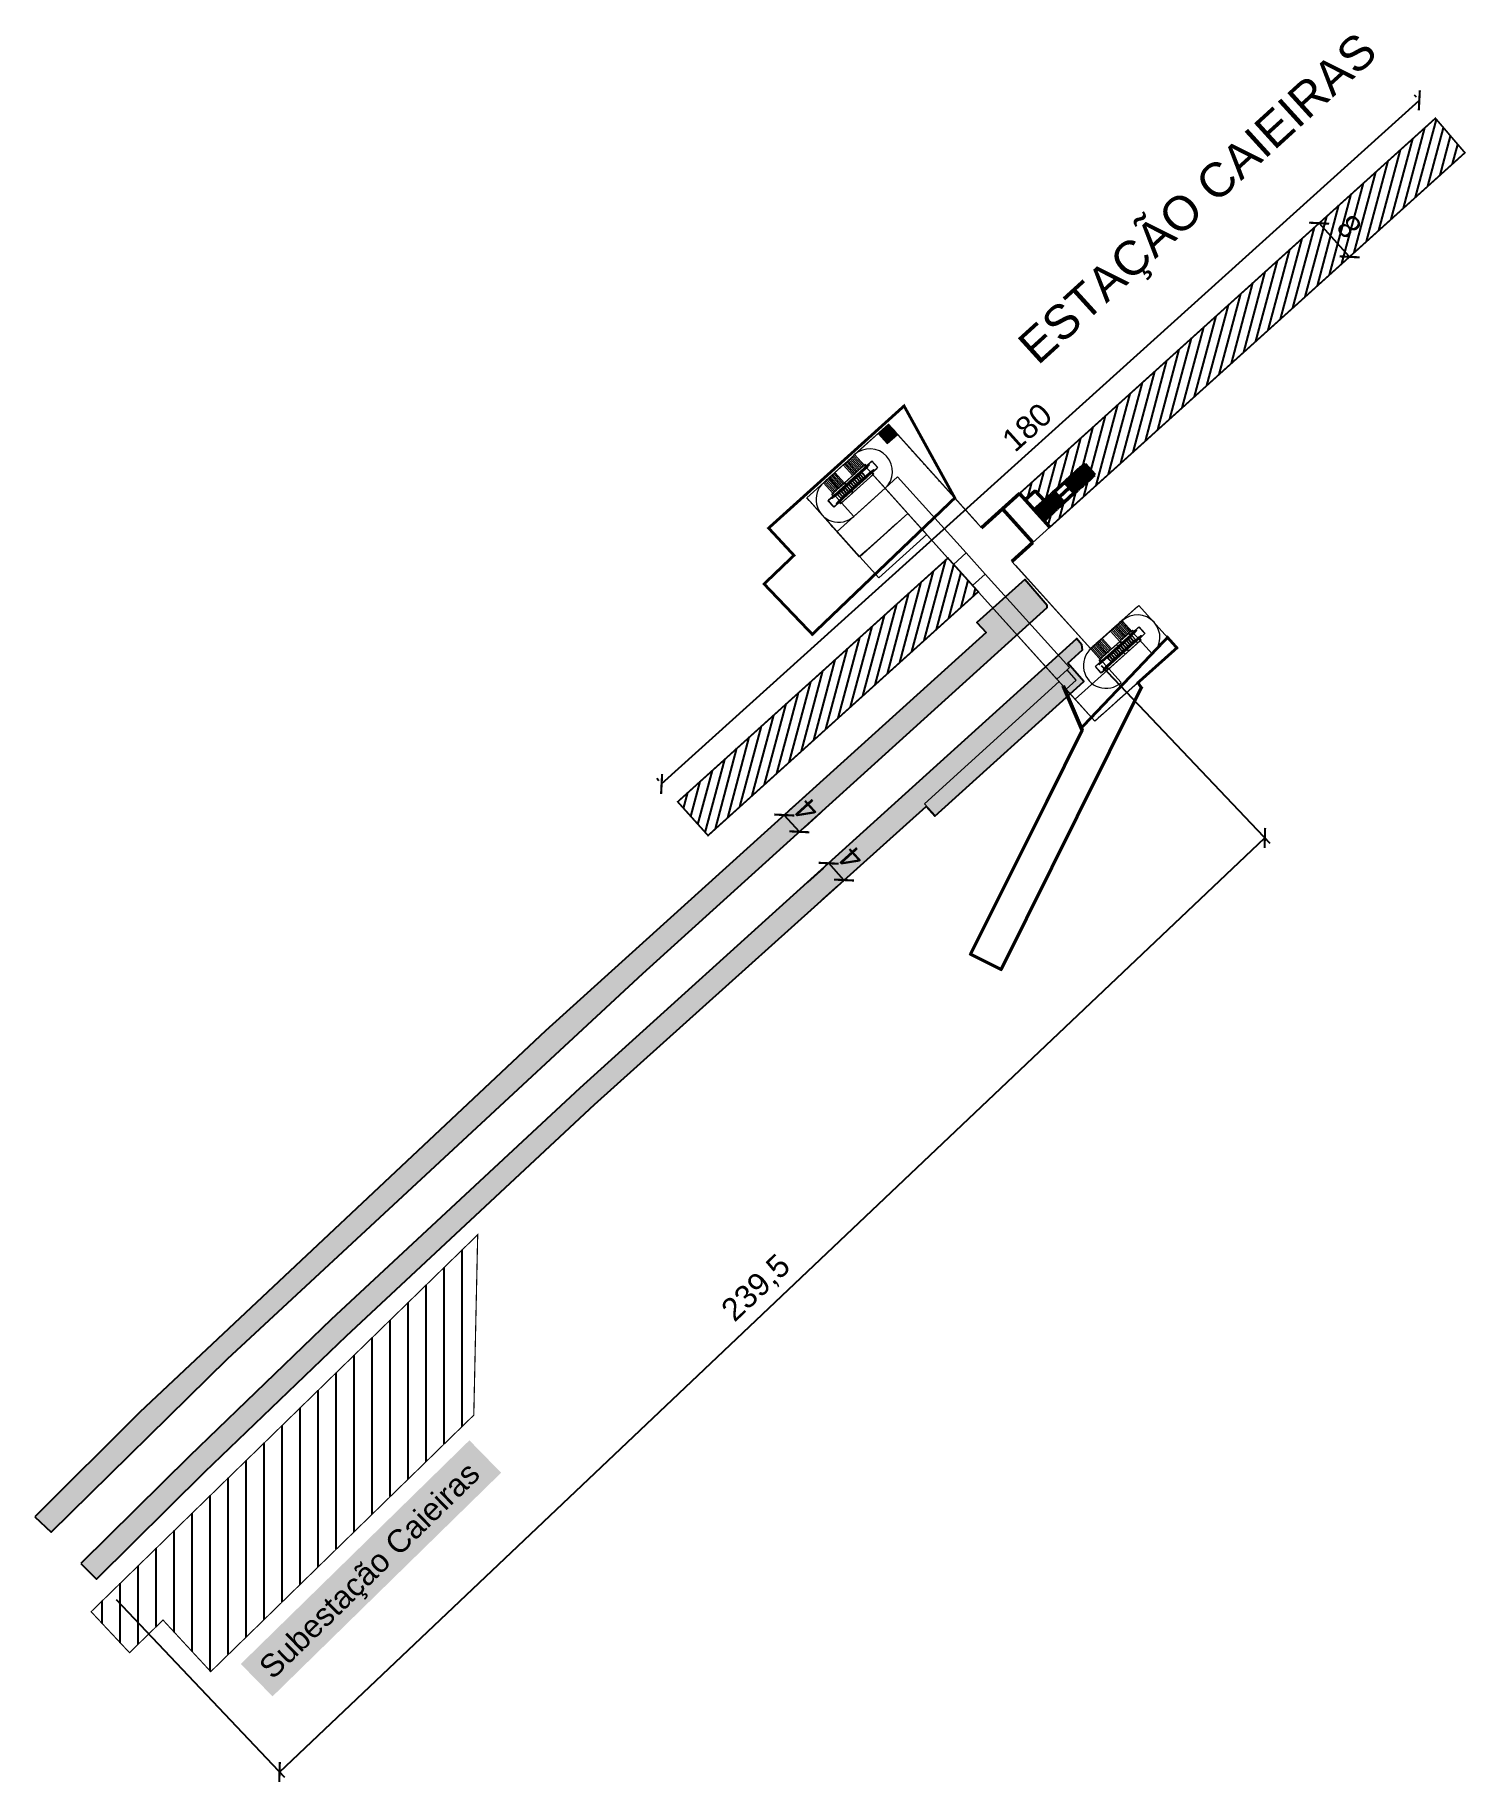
# Model space of a CAD drawing. Header units: metres. Extents: x 286532 to 329498, y 7396783 to 7466136.
# Drawn here: x 320498 to 320750.5, y 7414468.1 to 7414776.2 of the extents above; entities that cross this region are included whole.
import ezdxf

# ---------------------------------------------------------------- set-up
doc = ezdxf.new("R2010")
doc.units = ezdxf.units.M
doc.header["$LTSCALE"] = 10
doc.linetypes.add('DASHED', pattern=[0.75, 0.5, -0.25])
doc.linetypes.add('DASHED2', pattern=[0.375, 0.25, -0.125])
doc.layers.get('0').update_dxf_attribs({"color": 255})
for name, color, linetype, lineweight in [('_  ARQ-AUX-001', 1, 'Continuous', 5), ('_AUX-PLATAFORMA COTAS', 1, 'Continuous', 25), ('_AUX-PLATAFORMA EXISTENTE', 252, 'Continuous', 25), ('_AUX-PLATAFORMA NOVA', 3, 'DASHED', 25), ('_TEXTO DESAP ESTAÇÕES', 50, 'Continuous', 0), ('ARQ-GEN', 1, 'Continuous', 5), ('X1$0$ARQ-COR-VIS', 1, 'Continuous', 5), ('X1$0$ARQ-GEN', 1, 'Continuous', 5)]:
    doc.layers.add(name, color=color, linetype=linetype, lineweight=lineweight)
doc.layers.add('Subestação', color=7, linetype='Continuous', true_color=0xf5f500)
doc.layers.add('Texto Subestação', color=7, linetype='Continuous', true_color=0xf0f000)
doc.layers.add('TEXTO', color=3, linetype='Continuous')
doc.styles.add('ARIAL', font='arial.ttf')
doc.styles.get("Standard").update_dxf_attribs({"font": 'arial.ttf'})
doc.dimstyles.new('ISO-25', dxfattribs={"dimtxt": 2.5, "dimasz": 2.5, "dimexe": 1.25, "dimexo": 0.625, "dimtad": 1, "dimtxsty": 'Standard', "dimcen": 2.5, "dimadec": 0, "dimazin": 0, "dimtfac": 1, "dimtmove": 0, "dimatfit": 3, "dimfxl": 1, "dimarcsym": 0})

msp = doc.modelspace()

# ---------------------------------------------------------------- texts
at = {"layer": 'TEXTO', "style": 'ARIAL'}
msp.add_text('ESTAÇÃO CAIEIRAS', height=6, rotation=42.30694, dxfattribs=at).set_placement((320674.96, 7414717.835))
at = {"layer": 'Texto Subestação', "color": 250, "ltscale": 0.05, "true_color": 0x242424, "insert": (320537.174, 7414488.881), "char_height": 4, "attachment_point": 1, "rotation": 44.36745, "style": 'ARIAL', "bg_fill": 1, "box_fill_scale": 1.5, "bg_fill_color": 256, "bg_fill_true_color": 15921906, "bg_fill_transparency": 0}
msp.add_mtext_dynamic_manual_height_columns('Subestação Caieiras', width=52.41329, gutter_width=4362.902, heights=[4.144], dxfattribs=at)

# ---------------------------------------------------------------- blocks, each defined once
blk = doc.blocks.new('X1$0$Railing - FE0-42mm-2545997-E05 - IMPLANTAÇÃO')
at = {"layer": 'X1$0$ARQ-COR-VIS'}
for p, q in [((-0.02, 0.2), (-0.02, 0)), ((-0.02, 0.2), (-0.02, 0.01)), ((-0.02, 0.01), (-0.02, 0.01)), ((0.02, 0), (0.02, 0.2)), ((0.02, 0.01), (0.02, 0.2)), ((0.02, 0.01), (0.02, 0.01))]:
    blk.add_line(p, q, dxfattribs=at)
at = {"layer": 'X1$0$ARQ-COR-VIS', "flags": 128}
for points in [[(-0.02, 0.3), (-0.02, 0.3), (-0.02, 0.3), (-0.02, 0.3), (-0.02, 0.3), (-0.02, 0.3), (-0.02, 0.3), (-0.02, 0.31), (-0.02, 0.31), (-0.02, 0.31), (-0.02, 0.31), (-0.02, 0.31), (-0.02, 0.31), (-0.02, 0.31), (-0.02, 0.31), (-0.02, 0.31), (-0.02, 0.31), (-0.02, 0.31), (-0.02, 0.31), (-0.02, 0.31), (-0.01, 0.32), (-0.01, 0.32), (-0.01, 0.32), (-0.01, 0.32), (-0.01, 0.32), (-0.01, 0.32), (-0.01, 0.32), (-0.01, 0.32), (-0.01, 0.32), (-0.01, 0.32), (-0.01, 0.32), (-0.01, 0.32), (-0.01, 0.32), (-0.01, 0.32), (0, 0.32), (0, 0.32), (0, 0.32), (0, 0.32), (0, 0.32), (0, 0.32), (0, 0.32)], [(-0.02, 0.3), (-0.02, 0.3), (-0.02, 0.3), (-0.02, 0.3), (-0.02, 0.3), (-0.02, 0.3), (-0.02, 0.3), (-0.02, 0.3), (-0.02, 0.29), (-0.02, 0.29), (-0.02, 0.29), (-0.02, 0.29), (-0.02, 0.29), (-0.02, 0.29), (-0.02, 0.28), (-0.02, 0.28), (-0.02, 0.28), (-0.02, 0.28), (-0.02, 0.27), (-0.02, 0.27), (-0.02, 0.27), (-0.02, 0.27), (-0.02, 0.26), (-0.02, 0.26), (-0.02, 0.26), (-0.02, 0.25), (-0.02, 0.25), (-0.02, 0.25), (-0.02, 0.24), (-0.02, 0.24), (-0.02, 0.24), (-0.02, 0.23), (-0.02, 0.23), (-0.02, 0.22), (-0.02, 0.22), (-0.02, 0.22), (-0.02, 0.21), (-0.02, 0.21), (-0.02, 0.2), (-0.02, 0.2), (-0.02, 0.2)], [(-0.02, 0.2), (-0.02, 0.2), (-0.02, 0.21), (-0.02, 0.21), (-0.02, 0.21), (-0.02, 0.22), (-0.02, 0.22), (-0.02, 0.23), (-0.02, 0.23), (-0.02, 0.23), (-0.02, 0.24), (-0.02, 0.24), (-0.02, 0.25), (-0.02, 0.25), (-0.02, 0.25), (-0.02, 0.26), (-0.02, 0.26), (-0.02, 0.26), (-0.02, 0.27), (-0.02, 0.27), (-0.02, 0.27), (-0.02, 0.27), (-0.02, 0.28), (-0.02, 0.28), (-0.02, 0.28), (-0.02, 0.28), (-0.02, 0.29), (-0.02, 0.29), (-0.02, 0.29), (-0.02, 0.29), (-0.02, 0.29), (-0.02, 0.29), (-0.02, 0.3), (-0.02, 0.3), (-0.02, 0.3), (-0.02, 0.3), (-0.02, 0.3), (-0.02, 0.3), (-0.02, 0.3), (-0.02, 0.3)], [(0, 0.32), (0, 0.32), (0, 0.32), (0, 0.32), (0, 0.32), (0, 0.32), (0, 0.32), (0.01, 0.32), (0.01, 0.32), (0.01, 0.32), (0.01, 0.32), (0.01, 0.32), (0.01, 0.32), (0.01, 0.32), (0.01, 0.32), (0.01, 0.32), (0.01, 0.32), (0.01, 0.32), (0.01, 0.32), (0.01, 0.32), (0.02, 0.31), (0.02, 0.31), (0.02, 0.31), (0.02, 0.31), (0.02, 0.31), (0.02, 0.31), (0.02, 0.31), (0.02, 0.31), (0.02, 0.31), (0.02, 0.31), (0.02, 0.31), (0.02, 0.31), (0.02, 0.31), (0.02, 0.31), (0.02, 0.3), (0.02, 0.3), (0.02, 0.3), (0.02, 0.3), (0.02, 0.3), (0.02, 0.3), (0.02, 0.3)], [(0.02, 0.2), (0.02, 0.2), (0.02, 0.21), (0.02, 0.21), (0.02, 0.21), (0.02, 0.22), (0.02, 0.22), (0.02, 0.23), (0.02, 0.23), (0.02, 0.23), (0.02, 0.24), (0.02, 0.24), (0.02, 0.25), (0.02, 0.25), (0.02, 0.25), (0.02, 0.26), (0.02, 0.26), (0.02, 0.26), (0.02, 0.27), (0.02, 0.27), (0.02, 0.27), (0.02, 0.27), (0.02, 0.28), (0.02, 0.28), (0.02, 0.28), (0.02, 0.28), (0.02, 0.29), (0.02, 0.29), (0.02, 0.29), (0.02, 0.29), (0.02, 0.29), (0.02, 0.29), (0.02, 0.3), (0.02, 0.3), (0.02, 0.3), (0.02, 0.3), (0.02, 0.3), (0.02, 0.3), (0.02, 0.3), (0.02, 0.3)], [(0.02, 0.3), (0.02, 0.3), (0.02, 0.3), (0.02, 0.3), (0.02, 0.3), (0.02, 0.3), (0.02, 0.3), (0.02, 0.3), (0.02, 0.29), (0.02, 0.29), (0.02, 0.29), (0.02, 0.29), (0.02, 0.29), (0.02, 0.29), (0.02, 0.28), (0.02, 0.28), (0.02, 0.28), (0.02, 0.28), (0.02, 0.27), (0.02, 0.27), (0.02, 0.27), (0.02, 0.27), (0.02, 0.26), (0.02, 0.26), (0.02, 0.26), (0.02, 0.25), (0.02, 0.25), (0.02, 0.25), (0.02, 0.24), (0.02, 0.24), (0.02, 0.24), (0.02, 0.23), (0.02, 0.23), (0.02, 0.22), (0.02, 0.22), (0.02, 0.22), (0.02, 0.21), (0.02, 0.21), (0.02, 0.2), (0.02, 0.2), (0.02, 0.2)]]:
    blk.add_lwpolyline(points, dxfattribs=at)
at = {"layer": 'X1$0$ARQ-COR-VIS'}
for start, end in [(154.2857, 180), (360, 25.7143)]:
    blk.add_arc((0, 0), 0.021, start, end, dxfattribs=at)
blk = doc.blocks.new('X1$0$Railing - FE0-42mm-2545999-E05 - IMPLANTAÇÃO')
at = {"layer": 'X1$0$ARQ-COR-VIS'}
for p, q in [((0.02, -0.2), (0.02, 0)), ((-0.02, 0), (-0.02, -0.2)), ((-0.02, -0.01), (-0.02, -0.2)), ((-0.02, -0.01), (-0.02, -0.01)), ((0.02, -0.2), (0.02, -0.01)), ((0.02, -0.01), (0.02, -0.01))]:
    blk.add_line(p, q, dxfattribs=at)
at = {"layer": 'X1$0$ARQ-COR-VIS', "flags": 128}
for points in [[(-0.02, -0.3), (-0.02, -0.3), (-0.02, -0.3), (-0.02, -0.3), (-0.02, -0.3), (-0.02, -0.3), (-0.02, -0.3), (-0.02, -0.3), (-0.02, -0.29), (-0.02, -0.29), (-0.02, -0.29), (-0.02, -0.29), (-0.02, -0.29), (-0.02, -0.29), (-0.02, -0.28), (-0.02, -0.28), (-0.02, -0.28), (-0.02, -0.28), (-0.02, -0.27), (-0.02, -0.27), (-0.02, -0.27), (-0.02, -0.27), (-0.02, -0.26), (-0.02, -0.26), (-0.02, -0.26), (-0.02, -0.25), (-0.02, -0.25), (-0.02, -0.25), (-0.02, -0.24), (-0.02, -0.24), (-0.02, -0.24), (-0.02, -0.23), (-0.02, -0.23), (-0.02, -0.22), (-0.02, -0.22), (-0.02, -0.22), (-0.02, -0.21), (-0.02, -0.21), (-0.02, -0.2), (-0.02, -0.2), (-0.02, -0.2)], [(-0.02, -0.2), (-0.02, -0.2), (-0.02, -0.21), (-0.02, -0.21), (-0.02, -0.21), (-0.02, -0.22), (-0.02, -0.22), (-0.02, -0.23), (-0.02, -0.23), (-0.02, -0.23), (-0.02, -0.24), (-0.02, -0.24), (-0.02, -0.25), (-0.02, -0.25), (-0.02, -0.25), (-0.02, -0.26), (-0.02, -0.26), (-0.02, -0.26), (-0.02, -0.27), (-0.02, -0.27), (-0.02, -0.27), (-0.02, -0.27), (-0.02, -0.28), (-0.02, -0.28), (-0.02, -0.28), (-0.02, -0.28), (-0.02, -0.29), (-0.02, -0.29), (-0.02, -0.29), (-0.02, -0.29), (-0.02, -0.29), (-0.02, -0.29), (-0.02, -0.3), (-0.02, -0.3), (-0.02, -0.3), (-0.02, -0.3), (-0.02, -0.3), (-0.02, -0.3), (-0.02, -0.3), (-0.02, -0.3)], [(0, -0.32), (0, -0.32), (0, -0.32), (0, -0.32), (0, -0.32), (0, -0.32), (0, -0.32), (-0.01, -0.32), (-0.01, -0.32), (-0.01, -0.32), (-0.01, -0.32), (-0.01, -0.32), (-0.01, -0.32), (-0.01, -0.32), (-0.01, -0.32), (-0.01, -0.32), (-0.01, -0.32), (-0.01, -0.32), (-0.01, -0.32), (-0.01, -0.32), (-0.02, -0.31), (-0.02, -0.31), (-0.02, -0.31), (-0.02, -0.31), (-0.02, -0.31), (-0.02, -0.31), (-0.02, -0.31), (-0.02, -0.31), (-0.02, -0.31), (-0.02, -0.31), (-0.02, -0.31), (-0.02, -0.31), (-0.02, -0.31), (-0.02, -0.31), (-0.02, -0.3), (-0.02, -0.3), (-0.02, -0.3), (-0.02, -0.3), (-0.02, -0.3), (-0.02, -0.3), (-0.02, -0.3)], [(0.02, -0.3), (0.02, -0.3), (0.02, -0.3), (0.02, -0.3), (0.02, -0.3), (0.02, -0.3), (0.02, -0.3), (0.02, -0.31), (0.02, -0.31), (0.02, -0.31), (0.02, -0.31), (0.02, -0.31), (0.02, -0.31), (0.02, -0.31), (0.02, -0.31), (0.02, -0.31), (0.02, -0.31), (0.02, -0.31), (0.02, -0.31), (0.02, -0.31), (0.01, -0.32), (0.01, -0.32), (0.01, -0.32), (0.01, -0.32), (0.01, -0.32), (0.01, -0.32), (0.01, -0.32), (0.01, -0.32), (0.01, -0.32), (0.01, -0.32), (0.01, -0.32), (0.01, -0.32), (0.01, -0.32), (0.01, -0.32), (0, -0.32), (0, -0.32), (0, -0.32), (0, -0.32), (0, -0.32), (0, -0.32), (0, -0.32)], [(0.02, -0.2), (0.02, -0.2), (0.02, -0.21), (0.02, -0.21), (0.02, -0.21), (0.02, -0.22), (0.02, -0.22), (0.02, -0.23), (0.02, -0.23), (0.02, -0.23), (0.02, -0.24), (0.02, -0.24), (0.02, -0.25), (0.02, -0.25), (0.02, -0.25), (0.02, -0.26), (0.02, -0.26), (0.02, -0.26), (0.02, -0.27), (0.02, -0.27), (0.02, -0.27), (0.02, -0.27), (0.02, -0.28), (0.02, -0.28), (0.02, -0.28), (0.02, -0.28), (0.02, -0.29), (0.02, -0.29), (0.02, -0.29), (0.02, -0.29), (0.02, -0.29), (0.02, -0.29), (0.02, -0.3), (0.02, -0.3), (0.02, -0.3), (0.02, -0.3), (0.02, -0.3), (0.02, -0.3), (0.02, -0.3), (0.02, -0.3)], [(0.02, -0.3), (0.02, -0.3), (0.02, -0.3), (0.02, -0.3), (0.02, -0.3), (0.02, -0.3), (0.02, -0.3), (0.02, -0.3), (0.02, -0.29), (0.02, -0.29), (0.02, -0.29), (0.02, -0.29), (0.02, -0.29), (0.02, -0.29), (0.02, -0.28), (0.02, -0.28), (0.02, -0.28), (0.02, -0.28), (0.02, -0.27), (0.02, -0.27), (0.02, -0.27), (0.02, -0.27), (0.02, -0.26), (0.02, -0.26), (0.02, -0.26), (0.02, -0.25), (0.02, -0.25), (0.02, -0.25), (0.02, -0.24), (0.02, -0.24), (0.02, -0.24), (0.02, -0.23), (0.02, -0.23), (0.02, -0.22), (0.02, -0.22), (0.02, -0.22), (0.02, -0.21), (0.02, -0.21), (0.02, -0.2), (0.02, -0.2), (0.02, -0.2)]]:
    blk.add_lwpolyline(points, dxfattribs=at)
at = {"layer": 'X1$0$ARQ-COR-VIS'}
for start, end in [(180, 205.7143), (334.2857, 360)]:
    blk.add_arc((0, 0), 0.021, start, end, dxfattribs=at)
blk = doc.blocks.new('X1$0$Railing - Railing-2534729-E05 - IMPLANTAÇÃO')
at = {"layer": 'X1$0$ARQ-COR-VIS'}
for p, q in [((350.32, 456.53), (347.65, 456.14)), ((350.32, 456.49), (347.65, 456.1)), ((347.65, 456.1), (347.65, 456.14)), ((350.59, 456.57), (350.32, 456.53)), ((350.59, 456.53), (350.32, 456.49)), ((352.3, 456.82), (350.59, 456.57)), ((352.3, 456.78), (350.59, 456.53)), ((354.97, 457.22), (352.3, 456.82)), ((354.97, 457.17), (352.3, 456.78)), ((354.97, 457.22), (354.97, 457.17))]:
    blk.add_line(p, q, dxfattribs=at)
at = {"rotation": 278.3601368995013}
for name, p in [('X1$0$Railing - FE0-42mm-2545999-E05 - IMPLANTAÇÃO', (347.65, 456.12)), ('X1$0$Railing - FE0-42mm-2545997-E05 - IMPLANTAÇÃO', (354.97, 457.2))]:
    blk.add_blockref(name, p, dxfattribs=at)
blk = doc.blocks.new('X1$0$Escalator-thyssenkrupp-VelinoXtra-EN115 - VELINO Xtra 35_ 4EK _800_  0_5 m_s 2 flat steps_1000 mm-2534933-E05 - IMPLANTAÇÃO')
at = {"layer": 'X1$0$ARQ-GEN'}
for p, q in [((-1.45, 3.96), (-1.45, 1.03)), ((-1.1, 3.96), (-1.45, 3.96)), ((-1.1, 5.03), (-1.1, 3.96)), ((-1.07, 5.03), (-1.1, 5.03)), ((0.47, 5.23), (-1.07, 5.23)), ((-1.07, 5.18), (-1.07, 5.23)), ((-1.07, 5.23), (0.47, 5.23)), ((-1.07, 3.27), (-1.07, 5.18)), ((0.47, 5.18), (-1.07, 5.18)), ((-1.07, 4.02), (-0.98, 4.02)), ((-1.07, 4.02), (-1.07, 3.97)), ((-0.99, 3.97), (-1.07, 3.97)), ((-1.07, 3.97), (-0.99, 3.97)), ((-1.07, 3.17), (-1.07, 3.97)), ((-1.07, 2.82), (-1.07, 3.27)), ((-1.07, 3.22), (-1.07, 3.27)), ((-1.07, 3.27), (-1.07, 3.27)), ((-1.07, 3.22), (-1.07, 3.22)), ((-1.07, 2.54), (-1.07, 3.17)), ((-0.97, 3.97), (-0.99, 3.97)), ((-0.99, 3.97), (-0.99, 3.27)), ((-0.99, 3.97), (-0.97, 3.97)), ((-0.9, 4.45), (-0.97, 4.45)), ((-0.97, 4.02), (-0.97, 4.02)), ((-0.9, 3.97), (-0.97, 3.97)), ((-0.97, 3.97), (-0.9, 3.97)), ((-0.9, 4.02), (-0.89, 4.02)), ((-0.87, 3.97), (-0.9, 3.97)), ((-0.9, 3.97), (-0.87, 3.97)), ((-0.89, 4.02), (-0.8, 4.02)), ((-0.87, 3.27), (-0.87, 3.97)), ((-0.8, 3.97), (-0.87, 3.97)), ((-0.87, 3.97), (-0.8, 3.97)), ((-0.8, 4.02), (-0.8, 3.97)), ((-0.8, 4.02), (-0.8, 3.27)), ((-0.8, 3.97), (-0.8, 3.17)), ((-0.8, 3.27), (0.2, 3.27)), ((-0.8, 3.27), (-0.8, 3.22)), ((-0.8, 3.22), (-0.8, 2.82)), ((-0.75, 3.22), (-0.8, 3.22)), ((-0.8, 3.17), (-0.8, 2.54)), ((-0.75, 2.87), (-0.75, 3.22)), ((0.15, 3.22), (-0.75, 3.22)), ((-0.75, 3.22), (0.15, 3.22)), ((0.15, 3.22), (-0.75, 3.22)), ((0.2, 3.22), (0.15, 3.22)), ((0.15, 3.22), (0.15, 2.87)), ((0.2, 4.02), (0.29, 4.02)), ((0.2, 3.97), (0.2, 4.02)), ((0.2, 3.27), (0.2, 4.01)), ((0.27, 3.97), (0.2, 3.97)), ((0.2, 3.17), (0.2, 3.97)), ((0.2, 3.97), (0.27, 3.97)), ((0.2, 3.22), (0.2, 3.27)), ((0.2, 2.82), (0.2, 3.22)), ((0.2, 2.54), (0.2, 3.17)), ((0.3, 3.97), (0.27, 3.97)), ((0.27, 3.97), (0.27, 3.27)), ((0.27, 3.97), (0.3, 3.97)), ((0.29, 4.02), (0.3, 4.02)), ((0.37, 4.45), (0.3, 4.45)), ((0.37, 3.97), (0.3, 3.97)), ((0.3, 3.97), (0.37, 3.97)), ((0.37, 4.02), (0.37, 4.02)), ((0.39, 3.97), (0.37, 3.97)), ((0.37, 3.97), (0.39, 3.97)), ((0.38, 4.02), (0.47, 4.02)), ((0.39, 3.27), (0.39, 3.97)), ((0.47, 3.97), (0.39, 3.97)), ((0.39, 3.97), (0.47, 3.97)), ((0.47, 5.23), (0.47, 5.18)), ((0.47, 5.18), (0.47, 4.01)), ((0.47, 5.03), (0.5, 5.03)), ((0.47, 3.97), (0.47, 4.02)), ((0.47, 4.01), (0.47, 2.82)), ((0.47, 3.97), (0.47, 3.17)), ((0.47, 3.17), (0.47, 2.54)), ((0.5, 5.03), (0.5, 3.96)), ((0.5, 3.96), (0.85, 3.96)), ((0.85, 3.96), (0.85, 1.03)), ((-1.45, 1.03), (-1.07, 1.03)), ((-1.45, 0.95), (-1.07, 0.95)), ((-1.45, -3.96), (-1.45, 0.95)), ((-1.07, -2.54), (-1.07, 2.82)), ((-1.07, -2.25), (-1.07, 2.54)), ((-0.99, 2.44), (-0.99, -2.28)), ((-0.87, -2.28), (-0.87, 2.44)), ((-0.8, 2.82), (0.2, 2.82)), ((0.2, 2.79), (-0.8, 2.79)), ((-0.8, 2.77), (-0.8, 2.78)), ((-0.8, 2.77), (-0.8, 2.37)), ((-0.75, 2.77), (-0.8, 2.77)), ((-0.8, 2.54), (-0.8, -2.25)), ((-0.8, 2.37), (0.2, 2.37)), ((0.2, 2.34), (-0.8, 2.34)), ((-0.8, 2.33), (-0.8, 2.34)), ((-0.8, 2.33), (-0.8, 1.93)), ((-0.75, 2.33), (-0.8, 2.33)), ((-0.8, 1.93), (0.2, 1.93)), ((0.2, 1.89), (-0.8, 1.89)), ((-0.8, 1.88), (-0.8, 1.89)), ((-0.8, 1.88), (-0.8, 1.48)), ((-0.75, 1.88), (-0.8, 1.88)), ((-0.8, 1.48), (0.2, 1.48)), ((0.2, 1.45), (-0.8, 1.45)), ((-0.8, 1.43), (-0.8, 1.44)), ((-0.8, 1.43), (-0.8, 1.03)), ((-0.75, 1.43), (-0.8, 1.43)), ((-0.8, 1.03), (0.2, 1.03)), ((0.2, 1), (-0.8, 1)), ((-0.8, 0.99), (-0.8, 1)), ((-0.8, 0.99), (-0.8, 0.59)), ((-0.75, 0.99), (-0.8, 0.99)), ((-0.8, 0.59), (0.2, 0.59)), ((0.2, 0.55), (-0.8, 0.55)), ((-0.8, 0.54), (-0.8, 0.55)), ((-0.8, 0.54), (-0.8, 0.14)), ((-0.75, 0.54), (-0.8, 0.54)), ((-0.8, 0.14), (0.2, 0.14)), ((0.2, 0.11), (-0.8, 0.11)), ((-0.8, 0.09), (-0.8, 0.11)), ((-0.8, 0.09), (-0.8, -0.31)), ((-0.75, 0.09), (-0.8, 0.09)), ((0.15, 2.87), (-0.75, 2.87)), ((-0.75, 2.42), (-0.75, 2.77)), ((0.15, 2.77), (-0.75, 2.77)), ((0.15, 2.42), (-0.75, 2.42)), ((-0.75, 1.98), (-0.75, 2.33)), ((0.15, 2.33), (-0.75, 2.33)), ((0.15, 1.98), (-0.75, 1.98)), ((-0.75, 1.53), (-0.75, 1.88)), ((0.15, 1.88), (-0.75, 1.88)), ((0.15, 1.53), (-0.75, 1.53)), ((-0.75, 1.08), (-0.75, 1.43)), ((0.15, 1.43), (-0.75, 1.43)), ((0.15, 1.08), (-0.75, 1.08)), ((-0.75, 0.64), (-0.75, 0.99)), ((0.15, 0.99), (-0.75, 0.99)), ((0.15, 0.64), (-0.75, 0.64)), ((-0.75, 0.19), (-0.75, 0.54)), ((0.15, 0.54), (-0.75, 0.54)), ((0.15, 0.19), (-0.75, 0.19)), ((-0.75, -0.26), (-0.75, 0.09)), ((0.15, 0.09), (-0.75, 0.09)), ((0.2, 2.77), (0.15, 2.77)), ((0.15, 2.77), (0.15, 2.42)), ((0.2, 2.33), (0.15, 2.33)), ((0.15, 2.33), (0.15, 1.98)), ((0.2, 1.88), (0.15, 1.88)), ((0.15, 1.88), (0.15, 1.53)), ((0.2, 1.43), (0.15, 1.43)), ((0.15, 1.43), (0.15, 1.08)), ((0.15, 0.98), (0.15, 0.64)), ((0.2, 0.54), (0.15, 0.54)), ((0.15, 0.54), (0.15, 0.19)), ((0.2, 0.09), (0.15, 0.09)), ((0.15, 0.09), (0.15, -0.26)), ((0.2, 0.99), (0.16, 0.99)), ((0.2, 2.78), (0.2, 2.77)), ((0.2, 2.37), (0.2, 2.77)), ((0.2, -2.25), (0.2, 2.54)), ((0.2, 2.34), (0.2, 2.33)), ((0.2, 1.93), (0.2, 2.33)), ((0.2, 1.89), (0.2, 1.88)), ((0.2, 1.48), (0.2, 1.88)), ((0.2, 1.44), (0.2, 1.43)), ((0.2, 1.04), (0.2, 1.43)), ((0.2, 1), (0.2, 0.99)), ((0.2, 0.59), (0.2, 0.99)), ((0.2, 0.55), (0.2, 0.54)), ((0.2, 0.14), (0.2, 0.54)), ((0.2, 0.11), (0.2, 0.09)), ((0.2, -0.31), (0.2, 0.09)), ((0.27, 2.44), (0.27, -2.28)), ((0.39, -2.28), (0.39, 2.44)), ((0.47, 2.82), (0.47, -2.54)), ((0.47, 2.54), (0.47, -2.25)), ((0.85, 1.03), (0.47, 1.03)), ((0.85, 0.95), (0.47, 0.95)), ((0.85, -3.96), (0.85, 0.95)), ((-1.07, -2.82), (-1.07, -2.25)), ((-1.07, -2.59), (-1.07, -2.54)), ((-1.07, -2.59), (-1.07, -2.54)), ((-1.07, -2.54), (-1.07, -2.54)), ((-1.07, -5.18), (-1.07, -2.59)), ((-1.07, -2.59), (-1.07, -2.59)), ((-1.07, -3.97), (-1.07, -2.82)), ((-0.99, -2.87), (-0.99, -3.97)), ((-0.9, -2.27), (-0.97, -2.27)), ((-0.87, -3.97), (-0.87, -2.87)), ((-0.8, -0.31), (0.2, -0.31)), ((0.2, -0.34), (-0.8, -0.34)), ((-0.8, -0.35), (-0.8, -0.34)), ((-0.8, -0.35), (-0.8, -0.75)), ((-0.75, -0.35), (-0.8, -0.35)), ((-0.8, -0.75), (0.2, -0.75)), ((0.2, -0.79), (-0.8, -0.79)), ((-0.8, -0.8), (-0.8, -0.79)), ((-0.8, -0.8), (-0.8, -1.2)), ((-0.75, -0.8), (-0.8, -0.8)), ((-0.8, -1.2), (0.2, -1.2)), ((0.2, -1.23), (-0.8, -1.23)), ((-0.8, -1.25), (-0.8, -1.23)), ((-0.8, -1.25), (-0.8, -1.65)), ((-0.75, -1.25), (-0.8, -1.25)), ((-0.8, -1.65), (0.2, -1.65)), ((0.2, -1.68), (-0.8, -1.68)), ((-0.8, -1.69), (-0.8, -1.68)), ((-0.8, -1.69), (-0.8, -2.09)), ((-0.75, -1.69), (-0.8, -1.69)), ((-0.8, -2.09), (0.2, -2.09)), ((0.2, -2.12), (-0.8, -2.12)), ((-0.8, -2.14), (-0.8, -2.13)), ((-0.8, -2.14), (-0.8, -2.54)), ((-0.75, -2.14), (-0.8, -2.14)), ((-0.8, -2.25), (-0.8, -2.82)), ((-0.8, -2.54), (0.2, -2.54)), ((-0.8, -2.59), (0.2, -2.59)), ((-0.8, -3.97), (-0.8, -2.82)), ((0.15, -0.26), (-0.75, -0.26)), ((-0.75, -0.7), (-0.75, -0.35)), ((0.15, -0.35), (-0.75, -0.35)), ((0.15, -0.7), (-0.75, -0.7)), ((-0.75, -1.15), (-0.75, -0.8)), ((0.15, -0.8), (-0.75, -0.8)), ((0.15, -1.15), (-0.75, -1.15)), ((-0.75, -1.6), (-0.75, -1.25)), ((0.15, -1.25), (-0.75, -1.25)), ((0.15, -1.6), (-0.75, -1.6)), ((-0.75, -2.04), (-0.75, -1.69)), ((0.15, -1.69), (-0.75, -1.69)), ((0.15, -2.04), (-0.75, -2.04)), ((-0.75, -2.49), (-0.75, -2.14)), ((0.15, -2.14), (-0.75, -2.14)), ((0.15, -2.49), (-0.75, -2.49)), ((0.2, -0.35), (0.15, -0.35)), ((0.15, -0.35), (0.15, -0.7)), ((0.2, -0.8), (0.15, -0.8)), ((0.15, -0.8), (0.15, -1.15)), ((0.2, -1.25), (0.15, -1.25)), ((0.15, -1.25), (0.15, -1.6)), ((0.2, -1.69), (0.15, -1.69)), ((0.15, -1.69), (0.15, -2.04)), ((0.2, -2.14), (0.15, -2.14)), ((0.15, -2.14), (0.15, -2.49)), ((0.2, -0.34), (0.2, -0.35)), ((0.2, -0.75), (0.2, -0.35)), ((0.2, -0.79), (0.2, -0.8)), ((0.2, -1.2), (0.2, -0.8)), ((0.2, -1.23), (0.2, -1.25)), ((0.2, -1.65), (0.2, -1.25)), ((0.2, -1.68), (0.2, -1.69)), ((0.2, -2.09), (0.2, -1.69)), ((0.2, -2.13), (0.2, -2.14)), ((0.2, -2.54), (0.2, -2.14)), ((0.2, -2.82), (0.2, -2.25)), ((0.2, -2.54), (0.2, -2.59)), ((0.2, -2.59), (0.2, -4.01)), ((0.2, -2.82), (0.2, -3.97)), ((0.27, -2.87), (0.27, -3.97)), ((0.37, -2.27), (0.3, -2.27)), ((0.39, -3.97), (0.39, -2.87)), ((0.47, -2.25), (0.47, -2.82)), ((0.47, -2.54), (0.47, -4.01)), ((0.47, -2.82), (0.47, -3.97)), ((-1.1, -3.96), (-1.45, -3.96)), ((-1.1, -5.03), (-1.1, -3.96)), ((-1.07, -5.03), (-1.1, -5.03)), ((-1.07, -3.97), (-0.99, -3.97)), ((-1.07, -3.97), (-1.07, -4.02)), ((-0.99, -3.97), (-1.07, -3.97)), ((-0.97, -4.02), (-1.07, -4.02)), ((-1.07, -5.23), (-1.07, -5.18)), ((-1.07, -5.18), (0.47, -5.18)), ((-1.07, -5.23), (0.47, -5.23)), ((-1.07, -5.23), (0.47, -5.23)), ((-0.99, -3.97), (-0.97, -3.97)), ((-0.97, -3.97), (-0.99, -3.97)), ((-0.97, -3.97), (-0.9, -3.97)), ((-0.9, -3.97), (-0.97, -3.97)), ((-0.97, -4.02), (-0.97, -4.02)), ((-0.97, -4.45), (-0.9, -4.45)), ((-0.9, -3.97), (-0.87, -3.97)), ((-0.87, -3.97), (-0.9, -3.97)), ((-0.89, -4.02), (-0.9, -4.02)), ((-0.8, -4.02), (-0.89, -4.02)), ((-0.87, -3.97), (-0.8, -3.97)), ((-0.8, -3.97), (-0.87, -3.97)), ((-0.8, -3.97), (-0.8, -4.02)), ((0.2, -3.97), (0.27, -3.97)), ((0.2, -4.02), (0.2, -3.97)), ((0.27, -3.97), (0.2, -3.97)), ((0.29, -4.02), (0.2, -4.02)), ((0.27, -3.97), (0.28, -3.97)), ((0.3, -3.97), (0.27, -3.97)), ((0.28, -3.97), (0.29, -3.97)), ((0.29, -3.97), (0.3, -3.97)), ((0.3, -4.02), (0.29, -4.02)), ((0.3, -3.97), (0.37, -3.97)), ((0.37, -3.97), (0.3, -3.97)), ((0.3, -4.45), (0.37, -4.45)), ((0.37, -3.97), (0.39, -3.97)), ((0.39, -3.97), (0.37, -3.97)), ((0.47, -4.02), (0.37, -4.02)), ((0.37, -4.02), (0.37, -4.02)), ((0.39, -3.97), (0.47, -3.97)), ((0.47, -3.97), (0.39, -3.97)), ((0.47, -4.02), (0.47, -3.97)), ((0.47, -4.01), (0.47, -5.18)), ((0.47, -5.03), (0.5, -5.03)), ((0.47, -5.18), (0.47, -5.23)), ((0.5, -3.96), (0.85, -3.96)), ((0.5, -5.03), (0.5, -3.96))]:
    blk.add_line(p, q, dxfattribs=at)
at = {"layer": 'X1$0$ARQ-GEN', "flags": 128}
for points in [[(-0.99, 4.42), (-0.99, 4.42), (-0.99, 4.43), (-0.99, 4.43), (-0.99, 4.43), (-0.99, 4.43), (-0.99, 4.43), (-0.99, 4.43), (-0.99, 4.43), (-0.99, 4.43), (-0.99, 4.43), (-0.99, 4.43), (-0.99, 4.44), (-0.99, 4.44), (-0.99, 4.44), (-0.99, 4.44), (-0.99, 4.44), (-0.99, 4.44), (-0.99, 4.44), (-0.99, 4.44), (-0.99, 4.44), (-0.99, 4.44), (-0.99, 4.44), (-0.98, 4.44), (-0.98, 4.44), (-0.98, 4.44), (-0.98, 4.45), (-0.98, 4.45), (-0.98, 4.45), (-0.98, 4.45), (-0.98, 4.45), (-0.98, 4.45), (-0.98, 4.45), (-0.98, 4.45), (-0.98, 4.45), (-0.97, 4.45), (-0.97, 4.45), (-0.97, 4.45), (-0.97, 4.45), (-0.97, 4.45), (-0.97, 4.45)], [(-0.99, 4.03), (-0.99, 4.05), (-0.99, 4.06), (-0.99, 4.08), (-0.99, 4.1), (-0.99, 4.12), (-0.99, 4.13), (-0.99, 4.15), (-0.99, 4.17), (-0.99, 4.18), (-0.99, 4.2), (-0.99, 4.21), (-0.99, 4.23), (-0.99, 4.24), (-0.99, 4.26), (-0.99, 4.27), (-0.99, 4.28), (-0.99, 4.3), (-0.99, 4.31), (-0.99, 4.32), (-0.99, 4.33), (-0.99, 4.34), (-0.99, 4.35), (-0.99, 4.36), (-0.99, 4.37), (-0.99, 4.38), (-0.99, 4.39), (-0.99, 4.39), (-0.99, 4.4), (-0.99, 4.4), (-0.99, 4.41), (-0.99, 4.41), (-0.99, 4.42), (-0.99, 4.42), (-0.99, 4.42), (-0.99, 4.42), (-0.99, 4.42), (-0.99, 4.42)], [(-0.99, 4.42), (-0.99, 4.42), (-0.99, 4.42), (-0.99, 4.42), (-0.99, 4.42), (-0.99, 4.41), (-0.99, 4.41), (-0.99, 4.41), (-0.99, 4.4), (-0.99, 4.39), (-0.99, 4.39), (-0.99, 4.38), (-0.99, 4.37), (-0.99, 4.36), (-0.99, 4.35), (-0.99, 4.34), (-0.99, 4.33), (-0.99, 4.32), (-0.99, 4.31), (-0.99, 4.3), (-0.99, 4.29), (-0.99, 4.27), (-0.99, 4.26), (-0.99, 4.25), (-0.99, 4.23), (-0.99, 4.22), (-0.99, 4.2), (-0.99, 4.19), (-0.99, 4.17), (-0.99, 4.15), (-0.99, 4.14), (-0.99, 4.12), (-0.99, 4.1), (-0.99, 4.09), (-0.99, 4.07), (-0.99, 4.05), (-0.99, 4.03), (-0.99, 4.01), (-0.99, 4), (-0.99, 3.98), (-0.99, 3.97)], [(-0.99, 4.42), (-0.99, 4.42), (-0.99, 4.42), (-0.99, 4.42), (-0.99, 4.42), (-0.99, 4.42), (-0.99, 4.42), (-0.99, 4.42), (-0.99, 4.42), (-0.99, 4.42), (-0.99, 4.42), (-0.99, 4.42), (-0.99, 4.41), (-0.99, 4.41), (-0.99, 4.41), (-0.99, 4.41), (-0.99, 4.41), (-0.99, 4.41), (-0.98, 4.41), (-0.98, 4.41), (-0.98, 4.41), (-0.98, 4.41), (-0.98, 4.41), (-0.98, 4.41), (-0.98, 4.41), (-0.98, 4.41), (-0.98, 4.41), (-0.98, 4.41), (-0.98, 4.41), (-0.98, 4.41), (-0.98, 4.4), (-0.98, 4.4), (-0.98, 4.4), (-0.97, 4.4), (-0.97, 4.4), (-0.97, 4.4), (-0.97, 4.4), (-0.97, 4.4), (-0.97, 4.4), (-0.97, 4.4), (-0.97, 4.4)], [(-0.99, 2.44), (-0.99, 2.48), (-0.99, 2.53), (-0.99, 2.58), (-0.99, 2.64), (-0.99, 2.69), (-0.99, 2.74), (-0.99, 2.8), (-0.99, 2.85), (-0.99, 2.91), (-0.99, 2.96), (-0.99, 3.02), (-0.99, 3.08), (-0.99, 3.13), (-0.99, 3.19), (-0.99, 3.25), (-0.99, 3.27)], [(-0.9, 4.45), (-0.9, 4.45), (-0.89, 4.45), (-0.89, 4.45), (-0.89, 4.45), (-0.89, 4.45), (-0.89, 4.45), (-0.89, 4.45), (-0.89, 4.45), (-0.89, 4.45), (-0.89, 4.45), (-0.89, 4.45), (-0.88, 4.45), (-0.88, 4.45), (-0.88, 4.44), (-0.88, 4.44), (-0.88, 4.44), (-0.88, 4.44), (-0.88, 4.44), (-0.88, 4.44), (-0.88, 4.44), (-0.88, 4.44), (-0.88, 4.44), (-0.88, 4.44), (-0.88, 4.44), (-0.88, 4.44), (-0.87, 4.44), (-0.87, 4.44), (-0.87, 4.43), (-0.87, 4.43), (-0.87, 4.43), (-0.87, 4.43), (-0.87, 4.43), (-0.87, 4.43), (-0.87, 4.43), (-0.87, 4.43), (-0.87, 4.43), (-0.87, 4.43), (-0.87, 4.42), (-0.87, 4.42), (-0.87, 4.42)], [(-0.9, 4.4), (-0.9, 4.4), (-0.89, 4.4), (-0.89, 4.4), (-0.89, 4.4), (-0.89, 4.4), (-0.89, 4.4), (-0.89, 4.4), (-0.89, 4.4), (-0.89, 4.4), (-0.89, 4.41), (-0.89, 4.41), (-0.89, 4.41), (-0.89, 4.41), (-0.89, 4.41), (-0.88, 4.41), (-0.88, 4.41), (-0.88, 4.41), (-0.88, 4.41), (-0.88, 4.41), (-0.88, 4.41), (-0.88, 4.41), (-0.88, 4.41), (-0.88, 4.41), (-0.88, 4.41), (-0.88, 4.41), (-0.88, 4.41), (-0.88, 4.41), (-0.88, 4.41), (-0.88, 4.42), (-0.88, 4.42), (-0.88, 4.42), (-0.88, 4.42), (-0.88, 4.42), (-0.88, 4.42), (-0.88, 4.42), (-0.88, 4.42), (-0.88, 4.42), (-0.88, 4.42), (-0.88, 4.42), (-0.88, 4.42)], [(-0.87, 3.97), (-0.87, 3.99), (-0.87, 4.01), (-0.87, 4.03), (-0.87, 4.05), (-0.87, 4.06), (-0.87, 4.08), (-0.87, 4.1), (-0.87, 4.12), (-0.87, 4.13), (-0.87, 4.15), (-0.87, 4.17), (-0.87, 4.18), (-0.87, 4.2), (-0.87, 4.21), (-0.87, 4.23), (-0.87, 4.24), (-0.87, 4.26), (-0.87, 4.27), (-0.87, 4.28), (-0.87, 4.3), (-0.87, 4.31), (-0.87, 4.32), (-0.87, 4.33), (-0.87, 4.34), (-0.87, 4.35), (-0.87, 4.36), (-0.87, 4.37), (-0.87, 4.38), (-0.87, 4.39), (-0.87, 4.39), (-0.87, 4.4), (-0.87, 4.4), (-0.87, 4.41), (-0.87, 4.41), (-0.87, 4.42), (-0.87, 4.42), (-0.87, 4.42), (-0.87, 4.42), (-0.87, 4.42), (-0.87, 4.42)], [(-0.87, 4.42), (-0.87, 4.42), (-0.87, 4.42), (-0.87, 4.42), (-0.87, 4.42), (-0.87, 4.41), (-0.87, 4.41), (-0.87, 4.41), (-0.87, 4.4), (-0.87, 4.39), (-0.87, 4.39), (-0.87, 4.38), (-0.87, 4.37), (-0.87, 4.36), (-0.87, 4.35), (-0.87, 4.34), (-0.87, 4.33), (-0.87, 4.32), (-0.87, 4.31), (-0.87, 4.3), (-0.87, 4.29), (-0.87, 4.27), (-0.87, 4.26), (-0.87, 4.25), (-0.87, 4.23), (-0.87, 4.22), (-0.87, 4.2), (-0.87, 4.19), (-0.87, 4.17), (-0.87, 4.15), (-0.87, 4.14), (-0.87, 4.12), (-0.87, 4.1), (-0.87, 4.09), (-0.87, 4.07), (-0.87, 4.05), (-0.87, 4.03)], [(-0.87, 3.27), (-0.87, 3.21), (-0.87, 3.15), (-0.87, 3.09), (-0.87, 3.04), (-0.87, 2.98), (-0.87, 2.92), (-0.87, 2.87), (-0.87, 2.81), (-0.87, 2.76), (-0.87, 2.7), (-0.87, 2.65), (-0.87, 2.6), (-0.87, 2.55), (-0.87, 2.5), (-0.87, 2.45), (-0.87, 2.44)], [(0.27, 4.42), (0.27, 4.42), (0.27, 4.43), (0.27, 4.43), (0.27, 4.43), (0.27, 4.43), (0.27, 4.43), (0.27, 4.43), (0.27, 4.43), (0.27, 4.43), (0.27, 4.43), (0.27, 4.43), (0.27, 4.44), (0.27, 4.44), (0.28, 4.44), (0.28, 4.44), (0.28, 4.44), (0.28, 4.44), (0.28, 4.44), (0.28, 4.44), (0.28, 4.44), (0.28, 4.44), (0.28, 4.44), (0.28, 4.44), (0.28, 4.44), (0.28, 4.44), (0.28, 4.45), (0.28, 4.45), (0.29, 4.45), (0.29, 4.45), (0.29, 4.45), (0.29, 4.45), (0.29, 4.45), (0.29, 4.45), (0.29, 4.45), (0.29, 4.45), (0.29, 4.45), (0.29, 4.45), (0.29, 4.45), (0.3, 4.45), (0.3, 4.45)], [(0.27, 4.03), (0.27, 4.05), (0.27, 4.06), (0.27, 4.08), (0.27, 4.1), (0.27, 4.12), (0.27, 4.13), (0.27, 4.15), (0.27, 4.17), (0.27, 4.18), (0.27, 4.2), (0.27, 4.21), (0.27, 4.23), (0.27, 4.24), (0.27, 4.26), (0.27, 4.27), (0.27, 4.28), (0.27, 4.3), (0.27, 4.31), (0.27, 4.32), (0.27, 4.33), (0.27, 4.34), (0.27, 4.35), (0.27, 4.36), (0.27, 4.37), (0.27, 4.38), (0.27, 4.39), (0.27, 4.39), (0.27, 4.4), (0.27, 4.4), (0.27, 4.41), (0.27, 4.41), (0.27, 4.42), (0.27, 4.42), (0.27, 4.42), (0.27, 4.42), (0.27, 4.42), (0.27, 4.42)], [(0.27, 4.42), (0.27, 4.42), (0.27, 4.42), (0.27, 4.42), (0.27, 4.42), (0.27, 4.41), (0.27, 4.41), (0.27, 4.41), (0.27, 4.4), (0.27, 4.39), (0.27, 4.39), (0.27, 4.38), (0.27, 4.37), (0.27, 4.36), (0.27, 4.35), (0.27, 4.34), (0.27, 4.33), (0.27, 4.32), (0.27, 4.31), (0.27, 4.3), (0.27, 4.29), (0.27, 4.27), (0.27, 4.26), (0.27, 4.25), (0.27, 4.23), (0.27, 4.22), (0.27, 4.2), (0.27, 4.19), (0.27, 4.17), (0.27, 4.15), (0.27, 4.14), (0.27, 4.12), (0.27, 4.1), (0.27, 4.09), (0.27, 4.07), (0.27, 4.05), (0.27, 4.03), (0.27, 4.01), (0.27, 4), (0.27, 3.98), (0.27, 3.97)], [(0.27, 2.44), (0.27, 2.48), (0.27, 2.53), (0.27, 2.58), (0.27, 2.64), (0.27, 2.69), (0.27, 2.74), (0.27, 2.8), (0.27, 2.85), (0.27, 2.91), (0.27, 2.96), (0.27, 3.02), (0.27, 3.08), (0.27, 3.13), (0.27, 3.19), (0.27, 3.25), (0.27, 3.27)], [(0.28, 4.42), (0.28, 4.42), (0.28, 4.42), (0.28, 4.42), (0.28, 4.42), (0.28, 4.42), (0.28, 4.42), (0.28, 4.42), (0.28, 4.42), (0.28, 4.42), (0.28, 4.42), (0.28, 4.42), (0.28, 4.41), (0.28, 4.41), (0.28, 4.41), (0.28, 4.41), (0.28, 4.41), (0.28, 4.41), (0.28, 4.41), (0.28, 4.41), (0.28, 4.41), (0.28, 4.41), (0.28, 4.41), (0.28, 4.41), (0.28, 4.41), (0.29, 4.41), (0.29, 4.41), (0.29, 4.41), (0.29, 4.41), (0.29, 4.41), (0.29, 4.4), (0.29, 4.4), (0.29, 4.4), (0.29, 4.4), (0.29, 4.4), (0.29, 4.4), (0.29, 4.4), (0.29, 4.4), (0.3, 4.4), (0.3, 4.4), (0.3, 4.4)], [(0.37, 4.45), (0.37, 4.45), (0.37, 4.45), (0.37, 4.45), (0.37, 4.45), (0.37, 4.45), (0.38, 4.45), (0.38, 4.45), (0.38, 4.45), (0.38, 4.45), (0.38, 4.45), (0.38, 4.45), (0.38, 4.45), (0.38, 4.45), (0.38, 4.44), (0.38, 4.44), (0.38, 4.44), (0.39, 4.44), (0.39, 4.44), (0.39, 4.44), (0.39, 4.44), (0.39, 4.44), (0.39, 4.44), (0.39, 4.44), (0.39, 4.44), (0.39, 4.44), (0.39, 4.44), (0.39, 4.44), (0.39, 4.43), (0.39, 4.43), (0.39, 4.43), (0.39, 4.43), (0.39, 4.43), (0.39, 4.43), (0.39, 4.43), (0.39, 4.43), (0.39, 4.43), (0.39, 4.43), (0.39, 4.42), (0.39, 4.42), (0.39, 4.42)], [(0.37, 4.4), (0.37, 4.4), (0.37, 4.4), (0.37, 4.4), (0.37, 4.4), (0.37, 4.4), (0.37, 4.4), (0.38, 4.4), (0.38, 4.4), (0.38, 4.4), (0.38, 4.41), (0.38, 4.41), (0.38, 4.41), (0.38, 4.41), (0.38, 4.41), (0.38, 4.41), (0.38, 4.41), (0.38, 4.41), (0.38, 4.41), (0.38, 4.41), (0.38, 4.41), (0.38, 4.41), (0.39, 4.41), (0.39, 4.41), (0.39, 4.41), (0.39, 4.41), (0.39, 4.41), (0.39, 4.41), (0.39, 4.41), (0.39, 4.42), (0.39, 4.42), (0.39, 4.42), (0.39, 4.42), (0.39, 4.42), (0.39, 4.42), (0.39, 4.42), (0.39, 4.42), (0.39, 4.42), (0.39, 4.42), (0.39, 4.42), (0.39, 4.42)], [(0.39, 3.97), (0.39, 3.99), (0.39, 4.01), (0.39, 4.03), (0.39, 4.05), (0.39, 4.06), (0.39, 4.08), (0.39, 4.1), (0.39, 4.12), (0.39, 4.13), (0.39, 4.15), (0.39, 4.17), (0.39, 4.18), (0.39, 4.2), (0.39, 4.21), (0.39, 4.23), (0.39, 4.24), (0.39, 4.26), (0.39, 4.27), (0.39, 4.28), (0.39, 4.3), (0.39, 4.31), (0.39, 4.32), (0.39, 4.33), (0.39, 4.34), (0.39, 4.35), (0.39, 4.36), (0.39, 4.37), (0.39, 4.38), (0.39, 4.39), (0.39, 4.39), (0.39, 4.4), (0.39, 4.4), (0.39, 4.41), (0.39, 4.41), (0.39, 4.42), (0.39, 4.42), (0.39, 4.42), (0.39, 4.42), (0.39, 4.42), (0.39, 4.42)], [(0.39, 4.42), (0.39, 4.42), (0.39, 4.42), (0.39, 4.42), (0.39, 4.42), (0.39, 4.41), (0.39, 4.41), (0.39, 4.41), (0.39, 4.4), (0.39, 4.39), (0.39, 4.39), (0.39, 4.38), (0.39, 4.37), (0.39, 4.36), (0.39, 4.35), (0.39, 4.34), (0.39, 4.33), (0.39, 4.32), (0.39, 4.31), (0.39, 4.3), (0.39, 4.29), (0.39, 4.27), (0.39, 4.26), (0.39, 4.25), (0.39, 4.23), (0.39, 4.22), (0.39, 4.2), (0.39, 4.19), (0.39, 4.17), (0.39, 4.15), (0.39, 4.14), (0.39, 4.12), (0.39, 4.1), (0.39, 4.09), (0.39, 4.07), (0.39, 4.05), (0.39, 4.03)], [(0.39, 3.27), (0.39, 3.21), (0.39, 3.15), (0.39, 3.09), (0.39, 3.04), (0.39, 2.98), (0.39, 2.92), (0.39, 2.87), (0.39, 2.81), (0.39, 2.76), (0.39, 2.7), (0.39, 2.65), (0.39, 2.6), (0.39, 2.55), (0.39, 2.5), (0.39, 2.45), (0.39, 2.44)], [(-0.99, -2.24), (-1.02, -2.24), (-1.07, -2.25)], [(-0.99, -2.28), (-0.99, -2.31), (-0.99, -2.35), (-0.99, -2.38), (-0.99, -2.42), (-0.99, -2.46), (-0.99, -2.5), (-0.99, -2.53), (-0.99, -2.57), (-0.99, -2.61), (-0.99, -2.65), (-0.99, -2.69), (-0.99, -2.73), (-0.99, -2.77), (-0.99, -2.81), (-0.99, -2.85), (-0.99, -2.87)], [(-0.8, -2.25), (-0.85, -2.24), (-0.87, -2.24)], [(-0.87, -2.87), (-0.87, -2.83), (-0.87, -2.79), (-0.87, -2.74), (-0.87, -2.7), (-0.87, -2.66), (-0.87, -2.62), (-0.87, -2.59), (-0.87, -2.55), (-0.87, -2.51), (-0.87, -2.47), (-0.87, -2.43), (-0.87, -2.4), (-0.87, -2.36), (-0.87, -2.33), (-0.87, -2.29), (-0.87, -2.28)], [(0.27, -2.24), (0.25, -2.24), (0.2, -2.25)], [(0.27, -2.28), (0.27, -2.31), (0.27, -2.35), (0.27, -2.38), (0.27, -2.42), (0.27, -2.46), (0.27, -2.5), (0.27, -2.53), (0.27, -2.57), (0.27, -2.61), (0.27, -2.65), (0.27, -2.69), (0.27, -2.73), (0.27, -2.77), (0.27, -2.81), (0.27, -2.85), (0.27, -2.87)], [(0.47, -2.25), (0.42, -2.24), (0.39, -2.24)], [(0.39, -2.87), (0.39, -2.83), (0.39, -2.79), (0.39, -2.74), (0.39, -2.7), (0.39, -2.66), (0.39, -2.62), (0.39, -2.59), (0.39, -2.55), (0.39, -2.51), (0.39, -2.47), (0.39, -2.43), (0.39, -2.4), (0.39, -2.36), (0.39, -2.33), (0.39, -2.29), (0.39, -2.28)], [(-0.99, -3.97), (-0.99, -3.99), (-0.99, -4.01), (-0.99, -4.03), (-0.99, -4.05), (-0.99, -4.06), (-0.99, -4.08), (-0.99, -4.1), (-0.99, -4.12), (-0.99, -4.13), (-0.99, -4.15), (-0.99, -4.17), (-0.99, -4.18), (-0.99, -4.2), (-0.99, -4.21), (-0.99, -4.23), (-0.99, -4.24), (-0.99, -4.26), (-0.99, -4.27), (-0.99, -4.28), (-0.99, -4.3), (-0.99, -4.31), (-0.99, -4.32), (-0.99, -4.33), (-0.99, -4.34), (-0.99, -4.35), (-0.99, -4.36), (-0.99, -4.37), (-0.99, -4.38), (-0.99, -4.39), (-0.99, -4.39), (-0.99, -4.4), (-0.99, -4.4), (-0.99, -4.41), (-0.99, -4.41), (-0.99, -4.42), (-0.99, -4.42), (-0.99, -4.42), (-0.99, -4.42), (-0.99, -4.42), (-0.99, -4.42)], [(-0.99, -4.42), (-0.99, -4.42), (-0.99, -4.42), (-0.99, -4.42), (-0.99, -4.42), (-0.99, -4.41), (-0.99, -4.41), (-0.99, -4.41), (-0.99, -4.4), (-0.99, -4.39), (-0.99, -4.39), (-0.99, -4.38), (-0.99, -4.37), (-0.99, -4.36), (-0.99, -4.35), (-0.99, -4.34), (-0.99, -4.33), (-0.99, -4.32), (-0.99, -4.31), (-0.99, -4.3), (-0.99, -4.29), (-0.99, -4.27), (-0.99, -4.26), (-0.99, -4.25), (-0.99, -4.23), (-0.99, -4.22), (-0.99, -4.2), (-0.99, -4.19), (-0.99, -4.17), (-0.99, -4.15), (-0.99, -4.14), (-0.99, -4.12), (-0.99, -4.1), (-0.99, -4.09), (-0.99, -4.07), (-0.99, -4.05), (-0.99, -4.03)], [(-0.97, -4.4), (-0.97, -4.4), (-0.97, -4.4), (-0.97, -4.4), (-0.97, -4.4), (-0.97, -4.4), (-0.97, -4.4), (-0.98, -4.4), (-0.98, -4.4), (-0.98, -4.4), (-0.98, -4.41), (-0.98, -4.41), (-0.98, -4.41), (-0.98, -4.41), (-0.98, -4.41), (-0.98, -4.41), (-0.98, -4.41), (-0.98, -4.41), (-0.98, -4.41), (-0.98, -4.41), (-0.98, -4.41), (-0.98, -4.41), (-0.99, -4.41), (-0.99, -4.41), (-0.99, -4.41), (-0.99, -4.41), (-0.99, -4.41), (-0.99, -4.41), (-0.99, -4.41), (-0.99, -4.42), (-0.99, -4.42), (-0.99, -4.42), (-0.99, -4.42), (-0.99, -4.42), (-0.99, -4.42), (-0.99, -4.42), (-0.99, -4.42), (-0.99, -4.42), (-0.99, -4.42), (-0.99, -4.42), (-0.99, -4.42)], [(-0.97, -4.45), (-0.97, -4.45), (-0.97, -4.45), (-0.97, -4.45), (-0.97, -4.45), (-0.97, -4.45), (-0.98, -4.45), (-0.98, -4.45), (-0.98, -4.45), (-0.98, -4.45), (-0.98, -4.45), (-0.98, -4.45), (-0.98, -4.45), (-0.98, -4.45), (-0.98, -4.44), (-0.98, -4.44), (-0.98, -4.44), (-0.99, -4.44), (-0.99, -4.44), (-0.99, -4.44), (-0.99, -4.44), (-0.99, -4.44), (-0.99, -4.44), (-0.99, -4.44), (-0.99, -4.44), (-0.99, -4.44), (-0.99, -4.44), (-0.99, -4.44), (-0.99, -4.43), (-0.99, -4.43), (-0.99, -4.43), (-0.99, -4.43), (-0.99, -4.43), (-0.99, -4.43), (-0.99, -4.43), (-0.99, -4.43), (-0.99, -4.43), (-0.99, -4.43), (-0.99, -4.42), (-0.99, -4.42), (-0.99, -4.42)], [(-0.88, -4.42), (-0.88, -4.42), (-0.88, -4.42), (-0.88, -4.42), (-0.88, -4.42), (-0.88, -4.42), (-0.88, -4.42), (-0.88, -4.42), (-0.88, -4.42), (-0.88, -4.42), (-0.88, -4.42), (-0.88, -4.42), (-0.88, -4.41), (-0.88, -4.41), (-0.88, -4.41), (-0.88, -4.41), (-0.88, -4.41), (-0.88, -4.41), (-0.88, -4.41), (-0.88, -4.41), (-0.88, -4.41), (-0.88, -4.41), (-0.88, -4.41), (-0.88, -4.41), (-0.88, -4.41), (-0.89, -4.41), (-0.89, -4.41), (-0.89, -4.41), (-0.89, -4.41), (-0.89, -4.41), (-0.89, -4.4), (-0.89, -4.4), (-0.89, -4.4), (-0.89, -4.4), (-0.89, -4.4), (-0.89, -4.4), (-0.89, -4.4), (-0.89, -4.4), (-0.9, -4.4), (-0.9, -4.4), (-0.9, -4.4)], [(-0.87, -4.42), (-0.87, -4.42), (-0.87, -4.43), (-0.87, -4.43), (-0.87, -4.43), (-0.87, -4.43), (-0.87, -4.43), (-0.87, -4.43), (-0.87, -4.43), (-0.87, -4.43), (-0.87, -4.43), (-0.87, -4.43), (-0.87, -4.44), (-0.87, -4.44), (-0.88, -4.44), (-0.88, -4.44), (-0.88, -4.44), (-0.88, -4.44), (-0.88, -4.44), (-0.88, -4.44), (-0.88, -4.44), (-0.88, -4.44), (-0.88, -4.44), (-0.88, -4.44), (-0.88, -4.44), (-0.88, -4.44), (-0.88, -4.45), (-0.88, -4.45), (-0.89, -4.45), (-0.89, -4.45), (-0.89, -4.45), (-0.89, -4.45), (-0.89, -4.45), (-0.89, -4.45), (-0.89, -4.45), (-0.89, -4.45), (-0.89, -4.45), (-0.89, -4.45), (-0.89, -4.45), (-0.9, -4.45), (-0.9, -4.45)], [(-0.87, -4.42), (-0.87, -4.42), (-0.87, -4.42), (-0.87, -4.42), (-0.87, -4.42), (-0.87, -4.41), (-0.87, -4.41), (-0.87, -4.41), (-0.87, -4.4), (-0.87, -4.39), (-0.87, -4.39), (-0.87, -4.38), (-0.87, -4.37), (-0.87, -4.36), (-0.87, -4.35), (-0.87, -4.34), (-0.87, -4.33), (-0.87, -4.32), (-0.87, -4.31), (-0.87, -4.3), (-0.87, -4.29), (-0.87, -4.27), (-0.87, -4.26), (-0.87, -4.25), (-0.87, -4.23), (-0.87, -4.22), (-0.87, -4.2), (-0.87, -4.19), (-0.87, -4.17), (-0.87, -4.15), (-0.87, -4.14), (-0.87, -4.12), (-0.87, -4.1), (-0.87, -4.09), (-0.87, -4.07), (-0.87, -4.05), (-0.87, -4.03), (-0.87, -4.01), (-0.87, -4), (-0.87, -3.98), (-0.87, -3.97)], [(-0.87, -4.03), (-0.87, -4.05), (-0.87, -4.06), (-0.87, -4.08), (-0.87, -4.1), (-0.87, -4.12), (-0.87, -4.13), (-0.87, -4.15), (-0.87, -4.17), (-0.87, -4.18), (-0.87, -4.2), (-0.87, -4.21), (-0.87, -4.23), (-0.87, -4.24), (-0.87, -4.26), (-0.87, -4.27), (-0.87, -4.28), (-0.87, -4.3), (-0.87, -4.31), (-0.87, -4.32), (-0.87, -4.33), (-0.87, -4.34), (-0.87, -4.35), (-0.87, -4.36), (-0.87, -4.37), (-0.87, -4.38), (-0.87, -4.39), (-0.87, -4.39), (-0.87, -4.4), (-0.87, -4.4), (-0.87, -4.41), (-0.87, -4.41), (-0.87, -4.42), (-0.87, -4.42), (-0.87, -4.42), (-0.87, -4.42), (-0.87, -4.42), (-0.87, -4.42)], [(0.27, -3.97), (0.27, -3.99), (0.27, -4.01), (0.27, -4.03), (0.27, -4.05), (0.27, -4.06), (0.27, -4.08), (0.27, -4.1), (0.27, -4.12), (0.27, -4.13), (0.27, -4.15), (0.27, -4.17), (0.27, -4.18), (0.27, -4.2), (0.27, -4.21), (0.27, -4.23), (0.27, -4.24), (0.27, -4.26), (0.27, -4.27), (0.27, -4.28), (0.27, -4.3), (0.27, -4.31), (0.27, -4.32), (0.27, -4.33), (0.27, -4.34), (0.27, -4.35), (0.27, -4.36), (0.27, -4.37), (0.27, -4.38), (0.27, -4.39), (0.27, -4.39), (0.27, -4.4), (0.27, -4.4), (0.27, -4.41), (0.27, -4.41), (0.27, -4.42), (0.27, -4.42), (0.27, -4.42), (0.27, -4.42), (0.27, -4.42), (0.27, -4.42)], [(0.27, -4.42), (0.27, -4.42), (0.27, -4.42), (0.27, -4.42), (0.27, -4.42), (0.27, -4.41), (0.27, -4.41), (0.27, -4.41), (0.27, -4.4), (0.27, -4.39), (0.27, -4.39), (0.27, -4.38), (0.27, -4.37), (0.27, -4.36), (0.27, -4.35), (0.27, -4.34), (0.27, -4.33), (0.27, -4.32), (0.27, -4.31), (0.27, -4.3), (0.27, -4.29), (0.27, -4.27), (0.27, -4.26), (0.27, -4.25), (0.27, -4.23), (0.27, -4.22), (0.27, -4.2), (0.27, -4.19), (0.27, -4.17), (0.27, -4.15), (0.27, -4.14), (0.27, -4.12), (0.27, -4.1), (0.27, -4.09), (0.27, -4.07), (0.27, -4.05), (0.27, -4.03)], [(0.3, -4.45), (0.3, -4.45), (0.29, -4.45), (0.29, -4.45), (0.29, -4.45), (0.29, -4.45), (0.29, -4.45), (0.29, -4.45), (0.29, -4.45), (0.29, -4.45), (0.29, -4.45), (0.29, -4.45), (0.28, -4.45), (0.28, -4.45), (0.28, -4.44), (0.28, -4.44), (0.28, -4.44), (0.28, -4.44), (0.28, -4.44), (0.28, -4.44), (0.28, -4.44), (0.28, -4.44), (0.28, -4.44), (0.28, -4.44), (0.28, -4.44), (0.28, -4.44), (0.27, -4.44), (0.27, -4.44), (0.27, -4.43), (0.27, -4.43), (0.27, -4.43), (0.27, -4.43), (0.27, -4.43), (0.27, -4.43), (0.27, -4.43), (0.27, -4.43), (0.27, -4.43), (0.27, -4.43), (0.27, -4.42), (0.27, -4.42), (0.27, -4.42)], [(0.3, -4.4), (0.3, -4.4), (0.29, -4.4), (0.29, -4.4), (0.29, -4.4), (0.29, -4.4), (0.29, -4.4), (0.29, -4.4), (0.29, -4.4), (0.29, -4.4), (0.29, -4.41), (0.29, -4.41), (0.29, -4.41), (0.29, -4.41), (0.29, -4.41), (0.28, -4.41), (0.28, -4.41), (0.28, -4.41), (0.28, -4.41), (0.28, -4.41), (0.28, -4.41), (0.28, -4.41), (0.28, -4.41), (0.28, -4.41), (0.28, -4.41), (0.28, -4.41), (0.28, -4.41), (0.28, -4.41), (0.28, -4.41), (0.28, -4.42), (0.28, -4.42), (0.28, -4.42), (0.28, -4.42), (0.28, -4.42), (0.28, -4.42), (0.28, -4.42), (0.28, -4.42), (0.28, -4.42), (0.28, -4.42), (0.28, -4.42), (0.28, -4.42)], [(0.39, -4.42), (0.39, -4.42), (0.39, -4.42), (0.39, -4.42), (0.39, -4.42), (0.39, -4.42), (0.39, -4.42), (0.39, -4.42), (0.39, -4.42), (0.39, -4.42), (0.39, -4.42), (0.39, -4.42), (0.39, -4.41), (0.39, -4.41), (0.39, -4.41), (0.39, -4.41), (0.39, -4.41), (0.39, -4.41), (0.38, -4.41), (0.38, -4.41), (0.38, -4.41), (0.38, -4.41), (0.38, -4.41), (0.38, -4.41), (0.38, -4.41), (0.38, -4.41), (0.38, -4.41), (0.38, -4.41), (0.38, -4.41), (0.38, -4.41), (0.38, -4.4), (0.38, -4.4), (0.38, -4.4), (0.37, -4.4), (0.37, -4.4), (0.37, -4.4), (0.37, -4.4), (0.37, -4.4), (0.37, -4.4), (0.37, -4.4), (0.37, -4.4)], [(0.39, -4.42), (0.39, -4.42), (0.39, -4.43), (0.39, -4.43), (0.39, -4.43), (0.39, -4.43), (0.39, -4.43), (0.39, -4.43), (0.39, -4.43), (0.39, -4.43), (0.39, -4.43), (0.39, -4.43), (0.39, -4.44), (0.39, -4.44), (0.39, -4.44), (0.39, -4.44), (0.39, -4.44), (0.39, -4.44), (0.39, -4.44), (0.39, -4.44), (0.39, -4.44), (0.39, -4.44), (0.39, -4.44), (0.38, -4.44), (0.38, -4.44), (0.38, -4.44), (0.38, -4.45), (0.38, -4.45), (0.38, -4.45), (0.38, -4.45), (0.38, -4.45), (0.38, -4.45), (0.38, -4.45), (0.38, -4.45), (0.38, -4.45), (0.37, -4.45), (0.37, -4.45), (0.37, -4.45), (0.37, -4.45), (0.37, -4.45), (0.37, -4.45)], [(0.39, -4.42), (0.39, -4.42), (0.39, -4.42), (0.39, -4.42), (0.39, -4.42), (0.39, -4.41), (0.39, -4.41), (0.39, -4.41), (0.39, -4.4), (0.39, -4.39), (0.39, -4.39), (0.39, -4.38), (0.39, -4.37), (0.39, -4.36), (0.39, -4.35), (0.39, -4.34), (0.39, -4.33), (0.39, -4.32), (0.39, -4.31), (0.39, -4.3), (0.39, -4.29), (0.39, -4.27), (0.39, -4.26), (0.39, -4.25), (0.39, -4.23), (0.39, -4.22), (0.39, -4.2), (0.39, -4.19), (0.39, -4.17), (0.39, -4.15), (0.39, -4.14), (0.39, -4.12), (0.39, -4.1), (0.39, -4.09), (0.39, -4.07), (0.39, -4.05), (0.39, -4.03), (0.39, -4.01), (0.39, -4), (0.39, -3.98), (0.39, -3.97)], [(0.39, -4.03), (0.39, -4.05), (0.39, -4.06), (0.39, -4.08), (0.39, -4.1), (0.39, -4.12), (0.39, -4.13), (0.39, -4.15), (0.39, -4.17), (0.39, -4.18), (0.39, -4.2), (0.39, -4.21), (0.39, -4.23), (0.39, -4.24), (0.39, -4.26), (0.39, -4.27), (0.39, -4.28), (0.39, -4.3), (0.39, -4.31), (0.39, -4.32), (0.39, -4.33), (0.39, -4.34), (0.39, -4.35), (0.39, -4.36), (0.39, -4.37), (0.39, -4.38), (0.39, -4.39), (0.39, -4.39), (0.39, -4.4), (0.39, -4.4), (0.39, -4.41), (0.39, -4.41), (0.39, -4.42), (0.39, -4.42), (0.39, -4.42), (0.39, -4.42), (0.39, -4.42), (0.39, -4.42)]]:
    blk.add_lwpolyline(points, dxfattribs=at)
at = {"layer": 'X1$0$ARQ-GEN'}
for centre, major_axis, start_param, end_param in [((-0.97, -2.28), (0.02, 0), 2.356194, 3.14159), ((-0.97, -2.28), (0.025, 0), 1.570796, 3.141591), ((-0.97, -2.28), (0.02, 0), 3.141593, 3.926991), ((-0.97, -2.28), (0.025, 0), 3.141593, 4.18879), ((-0.97, -2.28), (0.025, 0), 4.45059, 4.712389), ((-0.97, -2.28), (0.02, 0), 1.570796, 1.832596), ((-0.97, -2.28), (0.02, 0), 4.45059, 4.712389), ((-0.9, -2.28), (0.025, 0), 0.000002, 1.569276), ((-0.9, -2.28), (0.02, 0), 1.045931, 1.569276), ((-0.9, -2.28), (0.025, 0), 4.712389, 6.282425), ((-0.9, -2.28), (0.02, 0), 4.712389, 6.282425), ((-0.9, -2.28), (0.02, 0), 0.000002, 1.044657), ((0.3, -2.28), (0.025, 0), 1.572317, 3.141591), ((0.3, -2.28), (0.025, 0), 3.142353, 4.712389), ((0.3, -2.28), (-0.02, 0), 5.238529, 6.283183), ((0.3, -2.28), (-0.02, 0), 0.00076, 1.570796), ((0.3, -2.28), (0.02, 0), 1.572317, 2.095662), ((0.37, -2.28), (-0.02, 0), 4.45059, 4.712389), ((0.37, -2.28), (0.025, 0), 0.000002, 1.570796), ((0.37, -2.28), (0.02, 0), 4.712389, 4.974188), ((0.37, -2.28), (0.025, 0), 4.712389, 4.974188), ((0.37, -2.28), (0.02, 0), 0.000002, 0.785398), ((0.37, -2.28), (-0.02, 0), 2.356194, 3.141593), ((0.37, -2.28), (0.025, 0), 5.235988, 6.283185)]:
    blk.add_ellipse(centre, major_axis=major_axis, ratio=0.57514, start_param=start_param, end_param=end_param, dxfattribs=at)
blk = doc.blocks.new('X1$0$Escalator-thyssenkrupp-VelinoXtra-EN115 - VELINO Xtra 35_ 4EK _800_  0_5 m_s 2 flat steps_1000 mm-2555086-E05 - IMPLANTAÇÃO')
at = {"layer": 'X1$0$ARQ-GEN'}
for p, q in [((-1.45, 3.52), (-1.45, 2.8)), ((-1.1, 3.52), (-1.45, 3.52)), ((-1.1, 4.59), (-1.1, 3.52)), ((-1.07, 4.59), (-1.1, 4.59)), ((0.47, 4.59), (0.5, 4.59)), ((0.5, 4.59), (0.5, 3.52)), ((0.5, 3.52), (0.85, 3.52)), ((0.85, 3.52), (0.85, 0.59)), ((-1.45, 1.39), (-1.07, 1.39)), ((-1.45, 0.59), (-1.07, 0.59)), ((0.85, 1.39), (0.47, 1.39)), ((0.85, 0.59), (0.47, 0.59)), ((0.85, -3.25), (0.85, 1.39))]:
    blk.add_line(p, q, dxfattribs=at)
blk = doc.blocks.new('X1$0$Escalator-thyssenkrupp-VelinoXtra-EN115 - VELINO Xtra 35_ 4EK _800_  0_5 m_s 2 flat steps_1000 mm-V1-E05 - IMPLANTAÇÃO')
at = {"layer": 'X1$0$ARQ-GEN'}
for p, q in [((-1.45, 3.96), (-1.45, 1.03)), ((-1.1, 3.96), (-1.45, 3.96)), ((-1.1, 5.03), (-1.1, 3.96)), ((-1.07, 5.03), (-1.1, 5.03)), ((0.47, 5.23), (-1.07, 5.23)), ((-1.07, 5.18), (-1.07, 5.23)), ((-1.07, 5.23), (0.47, 5.23)), ((-1.07, 3.27), (-1.07, 5.18)), ((0.47, 5.18), (-1.07, 5.18)), ((-1.07, 4.02), (-0.98, 4.02)), ((-1.07, 4.02), (-1.07, 3.97)), ((-0.99, 3.97), (-1.07, 3.97)), ((-1.07, 3.97), (-0.99, 3.97)), ((-1.07, 3.17), (-1.07, 3.97)), ((-1.07, 2.82), (-1.07, 3.27)), ((-1.07, 3.22), (-1.07, 3.27)), ((-1.07, 3.27), (-1.07, 3.27)), ((-1.07, 3.22), (-1.07, 3.22)), ((-1.07, 2.95), (-1.07, 3.17)), ((-0.97, 3.97), (-0.99, 3.97)), ((-0.99, 3.97), (-0.99, 3.27)), ((-0.99, 3.97), (-0.97, 3.97)), ((-0.9, 4.45), (-0.97, 4.45)), ((-0.97, 4.02), (-0.97, 4.02)), ((-0.9, 3.97), (-0.97, 3.97)), ((-0.97, 3.97), (-0.9, 3.97)), ((-0.9, 4.02), (-0.89, 4.02)), ((-0.87, 3.97), (-0.9, 3.97)), ((-0.9, 3.97), (-0.87, 3.97)), ((-0.89, 4.02), (-0.8, 4.02)), ((-0.87, 3.27), (-0.87, 3.97)), ((-0.8, 3.97), (-0.87, 3.97)), ((-0.87, 3.97), (-0.8, 3.97)), ((-0.8, 4.02), (-0.8, 3.97)), ((-0.8, 4.02), (-0.8, 3.27)), ((-0.8, 3.97), (-0.8, 3.17)), ((-0.8, 3.27), (0.2, 3.27)), ((-0.8, 3.27), (-0.8, 3.22)), ((-0.8, 3.22), (-0.8, 2.82)), ((-0.75, 3.22), (-0.8, 3.22)), ((-0.8, 3.17), (-0.8, 2.54)), ((-0.75, 2.87), (-0.75, 3.22)), ((0.15, 3.22), (-0.75, 3.22)), ((-0.75, 3.22), (0.15, 3.22)), ((0.15, 3.22), (-0.75, 3.22)), ((0.2, 3.22), (0.15, 3.22)), ((0.15, 3.22), (0.15, 2.87)), ((0.2, 4.02), (0.29, 4.02)), ((0.2, 3.97), (0.2, 4.02)), ((0.2, 3.27), (0.2, 4.01)), ((0.27, 3.97), (0.2, 3.97)), ((0.2, 3.17), (0.2, 3.97)), ((0.2, 3.97), (0.27, 3.97)), ((0.2, 3.22), (0.2, 3.27)), ((0.2, 2.82), (0.2, 3.21)), ((0.2, 2.95), (0.2, 3.17)), ((0.3, 3.97), (0.27, 3.97)), ((0.27, 3.97), (0.27, 3.27)), ((0.27, 3.97), (0.3, 3.97)), ((0.29, 4.02), (0.3, 4.02)), ((0.37, 4.45), (0.3, 4.45)), ((0.37, 3.97), (0.3, 3.97)), ((0.3, 3.97), (0.37, 3.97)), ((0.37, 4.02), (0.37, 4.02)), ((0.39, 3.97), (0.37, 3.97)), ((0.37, 3.97), (0.39, 3.97)), ((0.38, 4.02), (0.47, 4.02)), ((0.39, 3.27), (0.39, 3.97)), ((0.47, 3.97), (0.39, 3.97)), ((0.39, 3.97), (0.47, 3.97)), ((0.47, 5.23), (0.47, 5.18)), ((0.47, 5.18), (0.47, 4.01)), ((0.47, 5.03), (0.5, 5.03)), ((0.47, 3.97), (0.47, 4.02)), ((0.47, 4.01), (0.47, 3.59)), ((0.47, 3.97), (0.47, 3.59)), ((0.47, 3.59), (0.47, 3.17)), ((0.47, 3.59), (0.47, 2.82)), ((0.47, 3.17), (0.47, 2.95)), ((0.5, 5.03), (0.5, 3.96)), ((0.5, 3.96), (0.85, 3.96)), ((0.85, 3.96), (0.85, 1.03)), ((-1.45, 1.03), (-1.07, 1.03)), ((-1.45, 0.95), (-1.07, 0.95)), ((-1.45, -3.96), (-1.45, 0.95)), ((-1.07, 2.54), (-1.07, 2.95)), ((-1.07, -2.54), (-1.07, 2.82)), ((-1.07, -2.25), (-1.07, 2.54)), ((-0.99, 2.44), (-0.99, -2.28)), ((-0.87, -2.28), (-0.87, 2.44)), ((-0.8, 2.82), (0.2, 2.82)), ((0.2, 2.79), (-0.8, 2.79)), ((-0.8, 2.77), (-0.8, 2.78)), ((-0.8, 2.77), (-0.8, 2.37)), ((-0.75, 2.77), (-0.8, 2.77)), ((-0.8, 2.54), (-0.8, -2.25)), ((-0.8, 2.37), (0.2, 2.37)), ((0.2, 2.34), (-0.8, 2.34)), ((-0.8, 2.33), (-0.8, 2.34)), ((-0.8, 2.33), (-0.8, 1.93)), ((-0.75, 2.33), (-0.8, 2.33)), ((-0.8, 1.93), (0.2, 1.93)), ((0.2, 1.89), (-0.8, 1.89)), ((-0.8, 1.88), (-0.8, 1.89)), ((-0.8, 1.88), (-0.8, 1.48)), ((-0.75, 1.88), (-0.8, 1.88)), ((-0.8, 1.48), (0.2, 1.48)), ((0.2, 1.45), (-0.8, 1.45)), ((-0.8, 1.43), (-0.8, 1.44)), ((-0.8, 1.43), (-0.8, 1.03)), ((-0.75, 1.43), (-0.8, 1.43)), ((-0.8, 1.03), (0.2, 1.03)), ((0.2, 1), (-0.8, 1)), ((-0.8, 0.99), (-0.8, 1)), ((-0.8, 0.99), (-0.8, 0.59)), ((-0.75, 0.99), (-0.8, 0.99)), ((-0.8, 0.59), (0.2, 0.59)), ((0.2, 0.55), (-0.8, 0.55)), ((-0.8, 0.54), (-0.8, 0.55)), ((-0.8, 0.54), (-0.8, 0.14)), ((-0.75, 0.54), (-0.8, 0.54)), ((-0.8, 0.14), (0.2, 0.14)), ((0.2, 0.11), (-0.8, 0.11)), ((-0.8, 0.09), (-0.8, 0.11)), ((-0.8, 0.09), (-0.8, -0.31)), ((-0.75, 0.09), (-0.8, 0.09)), ((0.15, 2.87), (-0.75, 2.87)), ((-0.75, 2.42), (-0.75, 2.77)), ((0.15, 2.77), (-0.75, 2.77)), ((0.15, 2.42), (-0.75, 2.42)), ((-0.75, 1.98), (-0.75, 2.33)), ((0.15, 2.33), (-0.75, 2.33)), ((0.15, 1.98), (-0.75, 1.98)), ((-0.75, 1.53), (-0.75, 1.88)), ((0.15, 1.88), (-0.75, 1.88)), ((0.15, 1.53), (-0.75, 1.53)), ((-0.75, 1.08), (-0.75, 1.43)), ((0.15, 1.43), (-0.75, 1.43)), ((0.15, 1.08), (-0.75, 1.08)), ((-0.75, 0.64), (-0.75, 0.99)), ((0.15, 0.99), (-0.75, 0.99)), ((0.15, 0.64), (-0.75, 0.64)), ((-0.75, 0.19), (-0.75, 0.54)), ((0.15, 0.54), (-0.75, 0.54)), ((0.15, 0.19), (-0.75, 0.19)), ((-0.75, -0.26), (-0.75, 0.09)), ((0.15, 0.09), (-0.75, 0.09)), ((0.2, 2.77), (0.15, 2.77)), ((0.15, 2.77), (0.15, 2.42)), ((0.2, 2.33), (0.15, 2.33)), ((0.15, 2.33), (0.15, 1.98)), ((0.2, 1.88), (0.15, 1.88)), ((0.15, 1.88), (0.15, 1.53)), ((0.2, 1.43), (0.15, 1.43)), ((0.15, 1.43), (0.15, 1.08)), ((0.2, 0.99), (0.15, 0.99)), ((0.15, 0.99), (0.15, 0.64)), ((0.2, 0.54), (0.15, 0.54)), ((0.15, 0.54), (0.15, 0.19)), ((0.2, 0.09), (0.15, 0.09)), ((0.15, 0.09), (0.15, -0.26)), ((0.2, 2.54), (0.2, 2.95)), ((0.2, 2.78), (0.2, 2.77)), ((0.2, 2.37), (0.2, 2.77)), ((0.2, -2.25), (0.2, 2.54)), ((0.2, 2.34), (0.2, 2.33)), ((0.2, 1.93), (0.2, 2.33)), ((0.2, 1.89), (0.2, 1.88)), ((0.2, 1.48), (0.2, 1.88)), ((0.2, 1.44), (0.2, 1.43)), ((0.2, 1.03), (0.2, 1.43)), ((0.2, 1), (0.2, 0.99)), ((0.2, 0.59), (0.2, 0.99)), ((0.2, 0.55), (0.2, 0.54)), ((0.2, 0.14), (0.2, 0.54)), ((0.2, 0.11), (0.2, 0.09)), ((0.2, -0.31), (0.2, 0.09)), ((0.27, 2.44), (0.27, -2.28)), ((0.39, -2.28), (0.39, 2.44)), ((0.47, 2.95), (0.47, 2.54)), ((0.47, 2.82), (0.47, -2.54)), ((0.47, 2.54), (0.47, -2.25)), ((0.85, 1.03), (0.47, 1.03)), ((0.85, 0.95), (0.47, 0.95)), ((0.85, -3.96), (0.85, 0.95)), ((-1.07, -2.82), (-1.07, -2.25)), ((-1.07, -2.59), (-1.07, -2.54)), ((-1.07, -2.59), (-1.07, -2.54)), ((-1.07, -2.54), (-1.07, -2.54)), ((-1.07, -5.18), (-1.07, -2.59)), ((-1.07, -2.59), (-1.07, -2.59)), ((-1.07, -3.97), (-1.07, -2.82)), ((-0.99, -2.87), (-0.99, -3.97)), ((-0.9, -2.27), (-0.97, -2.27)), ((-0.87, -3.97), (-0.87, -2.87)), ((-0.8, -0.31), (0.2, -0.31)), ((0.2, -0.34), (-0.8, -0.34)), ((-0.8, -0.35), (-0.8, -0.34)), ((-0.8, -0.35), (-0.8, -0.75)), ((-0.75, -0.35), (-0.8, -0.35)), ((-0.8, -0.75), (0.2, -0.75)), ((0.2, -0.79), (-0.8, -0.79)), ((-0.8, -0.8), (-0.8, -0.79)), ((-0.8, -0.8), (-0.8, -1.2)), ((-0.75, -0.8), (-0.8, -0.8)), ((-0.8, -1.2), (0.2, -1.2)), ((0.2, -1.23), (-0.8, -1.23)), ((-0.8, -1.25), (-0.8, -1.23)), ((-0.8, -1.25), (-0.8, -1.65)), ((-0.75, -1.25), (-0.8, -1.25)), ((-0.8, -1.65), (0.2, -1.65)), ((0.2, -1.68), (-0.8, -1.68)), ((-0.8, -1.69), (-0.8, -1.68)), ((-0.8, -1.69), (-0.8, -2.09)), ((-0.75, -1.69), (-0.8, -1.69)), ((-0.8, -2.09), (0.2, -2.09)), ((0.2, -2.12), (-0.8, -2.12)), ((-0.8, -2.14), (-0.8, -2.13)), ((-0.8, -2.14), (-0.8, -2.54)), ((-0.75, -2.14), (-0.8, -2.14)), ((-0.8, -2.25), (-0.8, -2.82)), ((-0.8, -2.54), (0.2, -2.54)), ((-0.8, -2.59), (0.2, -2.59)), ((-0.8, -3.97), (-0.8, -2.82)), ((0.15, -0.26), (-0.75, -0.26)), ((-0.75, -0.7), (-0.75, -0.35)), ((0.15, -0.35), (-0.75, -0.35)), ((0.15, -0.7), (-0.75, -0.7)), ((-0.75, -1.15), (-0.75, -0.8)), ((0.15, -0.8), (-0.75, -0.8)), ((0.15, -1.15), (-0.75, -1.15)), ((-0.75, -1.6), (-0.75, -1.25)), ((0.15, -1.25), (-0.75, -1.25)), ((0.15, -1.6), (-0.75, -1.6)), ((-0.75, -2.04), (-0.75, -1.69)), ((0.15, -1.69), (-0.75, -1.69)), ((0.15, -2.04), (-0.75, -2.04)), ((-0.75, -2.49), (-0.75, -2.14)), ((0.15, -2.14), (-0.75, -2.14)), ((0.15, -2.49), (-0.75, -2.49)), ((0.2, -0.35), (0.15, -0.35)), ((0.15, -0.35), (0.15, -0.7)), ((0.2, -0.8), (0.15, -0.8)), ((0.15, -0.8), (0.15, -1.15)), ((0.2, -1.25), (0.15, -1.25)), ((0.15, -1.25), (0.15, -1.6)), ((0.2, -1.69), (0.15, -1.69)), ((0.15, -1.69), (0.15, -2.04)), ((0.2, -2.14), (0.15, -2.14)), ((0.15, -2.14), (0.15, -2.49)), ((0.2, -0.34), (0.2, -0.35)), ((0.2, -0.75), (0.2, -0.35)), ((0.2, -0.79), (0.2, -0.8)), ((0.2, -1.2), (0.2, -0.8)), ((0.2, -1.23), (0.2, -1.25)), ((0.2, -1.65), (0.2, -1.25)), ((0.2, -1.68), (0.2, -1.69)), ((0.2, -2.09), (0.2, -1.69)), ((0.2, -2.13), (0.2, -2.14)), ((0.2, -2.54), (0.2, -2.14)), ((0.2, -2.82), (0.2, -2.25)), ((0.2, -2.54), (0.2, -2.59)), ((0.2, -2.59), (0.2, -4.01)), ((0.2, -2.82), (0.2, -3.97)), ((0.27, -2.87), (0.27, -3.97)), ((0.37, -2.27), (0.3, -2.27)), ((0.39, -3.97), (0.39, -2.87)), ((0.47, -2.25), (0.47, -2.82)), ((0.47, -2.54), (0.47, -4.01)), ((0.47, -2.82), (0.47, -3.97)), ((-1.1, -3.96), (-1.45, -3.96)), ((-1.1, -5.03), (-1.1, -3.96)), ((-1.07, -5.03), (-1.1, -5.03)), ((-1.07, -3.97), (-0.99, -3.97)), ((-1.07, -3.97), (-1.07, -4.02)), ((-0.99, -3.97), (-1.07, -3.97)), ((-0.97, -4.02), (-1.07, -4.02)), ((-1.07, -5.23), (-1.07, -5.18)), ((-1.07, -5.18), (0.47, -5.18)), ((-1.07, -5.23), (0.47, -5.23)), ((-1.07, -5.23), (0.47, -5.23)), ((-0.99, -3.97), (-0.97, -3.97)), ((-0.97, -3.97), (-0.99, -3.97)), ((-0.97, -3.97), (-0.9, -3.97)), ((-0.9, -3.97), (-0.97, -3.97)), ((-0.97, -4.02), (-0.97, -4.02)), ((-0.97, -4.45), (-0.9, -4.45)), ((-0.9, -3.97), (-0.87, -3.97)), ((-0.87, -3.97), (-0.9, -3.97)), ((-0.89, -4.02), (-0.9, -4.02)), ((-0.8, -4.02), (-0.89, -4.02)), ((-0.87, -3.97), (-0.8, -3.97)), ((-0.8, -3.97), (-0.87, -3.97)), ((-0.8, -3.97), (-0.8, -4.02)), ((0.2, -3.97), (0.27, -3.97)), ((0.2, -4.02), (0.2, -3.97)), ((0.27, -3.97), (0.2, -3.97)), ((0.29, -4.02), (0.2, -4.02)), ((0.27, -3.97), (0.3, -3.97)), ((0.3, -3.97), (0.27, -3.97)), ((0.3, -4.02), (0.29, -4.02)), ((0.3, -3.97), (0.37, -3.97)), ((0.37, -3.97), (0.3, -3.97)), ((0.3, -4.45), (0.37, -4.45)), ((0.37, -3.97), (0.39, -3.97)), ((0.39, -3.97), (0.37, -3.97)), ((0.47, -4.02), (0.37, -4.02)), ((0.37, -4.02), (0.37, -4.02)), ((0.39, -3.97), (0.47, -3.97)), ((0.47, -3.97), (0.39, -3.97)), ((0.47, -4.02), (0.47, -3.97)), ((0.47, -4.01), (0.47, -5.18)), ((0.47, -5.03), (0.5, -5.03)), ((0.47, -5.18), (0.47, -5.23)), ((0.5, -3.96), (0.85, -3.96)), ((0.5, -5.03), (0.5, -3.96))]:
    blk.add_line(p, q, dxfattribs=at)
at = {"layer": 'X1$0$ARQ-GEN', "flags": 128}
for points in [[(-0.99, 4.42), (-0.99, 4.42), (-0.99, 4.43), (-0.99, 4.43), (-0.99, 4.43), (-0.99, 4.43), (-0.99, 4.43), (-0.99, 4.43), (-0.99, 4.43), (-0.99, 4.43), (-0.99, 4.43), (-0.99, 4.43), (-0.99, 4.44), (-0.99, 4.44), (-0.99, 4.44), (-0.99, 4.44), (-0.99, 4.44), (-0.99, 4.44), (-0.99, 4.44), (-0.99, 4.44), (-0.99, 4.44), (-0.99, 4.44), (-0.99, 4.44), (-0.98, 4.44), (-0.98, 4.44), (-0.98, 4.44), (-0.98, 4.45), (-0.98, 4.45), (-0.98, 4.45), (-0.98, 4.45), (-0.98, 4.45), (-0.98, 4.45), (-0.98, 4.45), (-0.98, 4.45), (-0.98, 4.45), (-0.97, 4.45), (-0.97, 4.45), (-0.97, 4.45), (-0.97, 4.45), (-0.97, 4.45), (-0.97, 4.45)], [(-0.99, 4.03), (-0.99, 4.05), (-0.99, 4.06), (-0.99, 4.08), (-0.99, 4.1), (-0.99, 4.12), (-0.99, 4.13), (-0.99, 4.15), (-0.99, 4.17), (-0.99, 4.18), (-0.99, 4.2), (-0.99, 4.21), (-0.99, 4.23), (-0.99, 4.24), (-0.99, 4.26), (-0.99, 4.27), (-0.99, 4.28), (-0.99, 4.3), (-0.99, 4.31), (-0.99, 4.32), (-0.99, 4.33), (-0.99, 4.34), (-0.99, 4.35), (-0.99, 4.36), (-0.99, 4.37), (-0.99, 4.38), (-0.99, 4.39), (-0.99, 4.39), (-0.99, 4.4), (-0.99, 4.4), (-0.99, 4.41), (-0.99, 4.41), (-0.99, 4.42), (-0.99, 4.42), (-0.99, 4.42), (-0.99, 4.42), (-0.99, 4.42), (-0.99, 4.42)], [(-0.99, 4.42), (-0.99, 4.42), (-0.99, 4.42), (-0.99, 4.42), (-0.99, 4.42), (-0.99, 4.41), (-0.99, 4.41), (-0.99, 4.41), (-0.99, 4.4), (-0.99, 4.39), (-0.99, 4.39), (-0.99, 4.38), (-0.99, 4.37), (-0.99, 4.36), (-0.99, 4.35), (-0.99, 4.34), (-0.99, 4.33), (-0.99, 4.32), (-0.99, 4.31), (-0.99, 4.3), (-0.99, 4.29), (-0.99, 4.27), (-0.99, 4.26), (-0.99, 4.25), (-0.99, 4.23), (-0.99, 4.22), (-0.99, 4.2), (-0.99, 4.19), (-0.99, 4.17), (-0.99, 4.15), (-0.99, 4.14), (-0.99, 4.12), (-0.99, 4.1), (-0.99, 4.09), (-0.99, 4.07), (-0.99, 4.05), (-0.99, 4.03), (-0.99, 4.01), (-0.99, 4), (-0.99, 3.98), (-0.99, 3.97)], [(-0.99, 4.42), (-0.99, 4.42), (-0.99, 4.42), (-0.99, 4.42), (-0.99, 4.42), (-0.99, 4.42), (-0.99, 4.42), (-0.99, 4.42), (-0.99, 4.42), (-0.99, 4.42), (-0.99, 4.42), (-0.99, 4.42), (-0.99, 4.41), (-0.99, 4.41), (-0.99, 4.41), (-0.99, 4.41), (-0.99, 4.41), (-0.99, 4.41), (-0.98, 4.41), (-0.98, 4.41), (-0.98, 4.41), (-0.98, 4.41), (-0.98, 4.41), (-0.98, 4.41), (-0.98, 4.41), (-0.98, 4.41), (-0.98, 4.41), (-0.98, 4.41), (-0.98, 4.41), (-0.98, 4.41), (-0.98, 4.4), (-0.98, 4.4), (-0.98, 4.4), (-0.97, 4.4), (-0.97, 4.4), (-0.97, 4.4), (-0.97, 4.4), (-0.97, 4.4), (-0.97, 4.4), (-0.97, 4.4), (-0.97, 4.4)], [(-0.99, 2.44), (-0.99, 2.48), (-0.99, 2.53), (-0.99, 2.58), (-0.99, 2.64), (-0.99, 2.69), (-0.99, 2.74), (-0.99, 2.8), (-0.99, 2.85), (-0.99, 2.91), (-0.99, 2.96), (-0.99, 3.02), (-0.99, 3.08), (-0.99, 3.13), (-0.99, 3.19), (-0.99, 3.25), (-0.99, 3.27)], [(-0.9, 4.45), (-0.9, 4.45), (-0.89, 4.45), (-0.89, 4.45), (-0.89, 4.45), (-0.89, 4.45), (-0.89, 4.45), (-0.89, 4.45), (-0.89, 4.45), (-0.89, 4.45), (-0.89, 4.45), (-0.89, 4.45), (-0.88, 4.45), (-0.88, 4.45), (-0.88, 4.44), (-0.88, 4.44), (-0.88, 4.44), (-0.88, 4.44), (-0.88, 4.44), (-0.88, 4.44), (-0.88, 4.44), (-0.88, 4.44), (-0.88, 4.44), (-0.88, 4.44), (-0.88, 4.44), (-0.88, 4.44), (-0.87, 4.44), (-0.87, 4.44), (-0.87, 4.43), (-0.87, 4.43), (-0.87, 4.43), (-0.87, 4.43), (-0.87, 4.43), (-0.87, 4.43), (-0.87, 4.43), (-0.87, 4.43), (-0.87, 4.43), (-0.87, 4.43), (-0.87, 4.42), (-0.87, 4.42), (-0.87, 4.42)], [(-0.9, 4.4), (-0.9, 4.4), (-0.89, 4.4), (-0.89, 4.4), (-0.89, 4.4), (-0.89, 4.4), (-0.89, 4.4), (-0.89, 4.4), (-0.89, 4.4), (-0.89, 4.4), (-0.89, 4.41), (-0.89, 4.41), (-0.89, 4.41), (-0.89, 4.41), (-0.89, 4.41), (-0.88, 4.41), (-0.88, 4.41), (-0.88, 4.41), (-0.88, 4.41), (-0.88, 4.41), (-0.88, 4.41), (-0.88, 4.41), (-0.88, 4.41), (-0.88, 4.41), (-0.88, 4.41), (-0.88, 4.41), (-0.88, 4.41), (-0.88, 4.41), (-0.88, 4.41), (-0.88, 4.42), (-0.88, 4.42), (-0.88, 4.42), (-0.88, 4.42), (-0.88, 4.42), (-0.88, 4.42), (-0.88, 4.42), (-0.88, 4.42), (-0.88, 4.42), (-0.88, 4.42), (-0.88, 4.42), (-0.88, 4.42)], [(-0.87, 3.97), (-0.87, 3.99), (-0.87, 4.01), (-0.87, 4.03), (-0.87, 4.05), (-0.87, 4.06), (-0.87, 4.08), (-0.87, 4.1), (-0.87, 4.12), (-0.87, 4.13), (-0.87, 4.15), (-0.87, 4.17), (-0.87, 4.18), (-0.87, 4.2), (-0.87, 4.21), (-0.87, 4.23), (-0.87, 4.24), (-0.87, 4.26), (-0.87, 4.27), (-0.87, 4.28), (-0.87, 4.3), (-0.87, 4.31), (-0.87, 4.32), (-0.87, 4.33), (-0.87, 4.34), (-0.87, 4.35), (-0.87, 4.36), (-0.87, 4.37), (-0.87, 4.38), (-0.87, 4.39), (-0.87, 4.39), (-0.87, 4.4), (-0.87, 4.4), (-0.87, 4.41), (-0.87, 4.41), (-0.87, 4.42), (-0.87, 4.42), (-0.87, 4.42), (-0.87, 4.42), (-0.87, 4.42), (-0.87, 4.42)], [(-0.87, 4.42), (-0.87, 4.42), (-0.87, 4.42), (-0.87, 4.42), (-0.87, 4.42), (-0.87, 4.41), (-0.87, 4.41), (-0.87, 4.41), (-0.87, 4.4), (-0.87, 4.39), (-0.87, 4.39), (-0.87, 4.38), (-0.87, 4.37), (-0.87, 4.36), (-0.87, 4.35), (-0.87, 4.34), (-0.87, 4.33), (-0.87, 4.32), (-0.87, 4.31), (-0.87, 4.3), (-0.87, 4.29), (-0.87, 4.27), (-0.87, 4.26), (-0.87, 4.25), (-0.87, 4.23), (-0.87, 4.22), (-0.87, 4.2), (-0.87, 4.19), (-0.87, 4.17), (-0.87, 4.15), (-0.87, 4.14), (-0.87, 4.12), (-0.87, 4.1), (-0.87, 4.09), (-0.87, 4.07), (-0.87, 4.05), (-0.87, 4.03)], [(-0.87, 3.27), (-0.87, 3.21), (-0.87, 3.15), (-0.87, 3.09), (-0.87, 3.04), (-0.87, 2.98), (-0.87, 2.92), (-0.87, 2.87), (-0.87, 2.81), (-0.87, 2.76), (-0.87, 2.7), (-0.87, 2.65), (-0.87, 2.6), (-0.87, 2.55), (-0.87, 2.5), (-0.87, 2.45), (-0.87, 2.44)], [(0.27, 4.42), (0.27, 4.42), (0.27, 4.43), (0.27, 4.43), (0.27, 4.43), (0.27, 4.43), (0.27, 4.43), (0.27, 4.43), (0.27, 4.43), (0.27, 4.43), (0.27, 4.43), (0.27, 4.43), (0.27, 4.44), (0.27, 4.44), (0.28, 4.44), (0.28, 4.44), (0.28, 4.44), (0.28, 4.44), (0.28, 4.44), (0.28, 4.44), (0.28, 4.44), (0.28, 4.44), (0.28, 4.44), (0.28, 4.44), (0.28, 4.44), (0.28, 4.44), (0.28, 4.45), (0.28, 4.45), (0.29, 4.45), (0.29, 4.45), (0.29, 4.45), (0.29, 4.45), (0.29, 4.45), (0.29, 4.45), (0.29, 4.45), (0.29, 4.45), (0.29, 4.45), (0.29, 4.45), (0.29, 4.45), (0.3, 4.45), (0.3, 4.45)], [(0.27, 4.03), (0.27, 4.05), (0.27, 4.06), (0.27, 4.08), (0.27, 4.1), (0.27, 4.12), (0.27, 4.13), (0.27, 4.15), (0.27, 4.17), (0.27, 4.18), (0.27, 4.2), (0.27, 4.21), (0.27, 4.23), (0.27, 4.24), (0.27, 4.26), (0.27, 4.27), (0.27, 4.28), (0.27, 4.3), (0.27, 4.31), (0.27, 4.32), (0.27, 4.33), (0.27, 4.34), (0.27, 4.35), (0.27, 4.36), (0.27, 4.37), (0.27, 4.38), (0.27, 4.39), (0.27, 4.39), (0.27, 4.4), (0.27, 4.4), (0.27, 4.41), (0.27, 4.41), (0.27, 4.42), (0.27, 4.42), (0.27, 4.42), (0.27, 4.42), (0.27, 4.42), (0.27, 4.42)], [(0.27, 4.42), (0.27, 4.42), (0.27, 4.42), (0.27, 4.42), (0.27, 4.42), (0.27, 4.41), (0.27, 4.41), (0.27, 4.41), (0.27, 4.4), (0.27, 4.39), (0.27, 4.39), (0.27, 4.38), (0.27, 4.37), (0.27, 4.36), (0.27, 4.35), (0.27, 4.34), (0.27, 4.33), (0.27, 4.32), (0.27, 4.31), (0.27, 4.3), (0.27, 4.29), (0.27, 4.27), (0.27, 4.26), (0.27, 4.25), (0.27, 4.23), (0.27, 4.22), (0.27, 4.2), (0.27, 4.19), (0.27, 4.17), (0.27, 4.15), (0.27, 4.14), (0.27, 4.12), (0.27, 4.1), (0.27, 4.09), (0.27, 4.07), (0.27, 4.05), (0.27, 4.03), (0.27, 4.01), (0.27, 4), (0.27, 3.98), (0.27, 3.97)], [(0.27, 2.44), (0.27, 2.48), (0.27, 2.53), (0.27, 2.58), (0.27, 2.64), (0.27, 2.69), (0.27, 2.74), (0.27, 2.8), (0.27, 2.85), (0.27, 2.91), (0.27, 2.96), (0.27, 3.02), (0.27, 3.08), (0.27, 3.13), (0.27, 3.19), (0.27, 3.25), (0.27, 3.27)], [(0.28, 4.42), (0.28, 4.42), (0.28, 4.42), (0.28, 4.42), (0.28, 4.42), (0.28, 4.42), (0.28, 4.42), (0.28, 4.42), (0.28, 4.42), (0.28, 4.42), (0.28, 4.42), (0.28, 4.42), (0.28, 4.41), (0.28, 4.41), (0.28, 4.41), (0.28, 4.41), (0.28, 4.41), (0.28, 4.41), (0.28, 4.41), (0.28, 4.41), (0.28, 4.41), (0.28, 4.41), (0.28, 4.41), (0.28, 4.41), (0.28, 4.41), (0.29, 4.41), (0.29, 4.41), (0.29, 4.41), (0.29, 4.41), (0.29, 4.41), (0.29, 4.4), (0.29, 4.4), (0.29, 4.4), (0.29, 4.4), (0.29, 4.4), (0.29, 4.4), (0.29, 4.4), (0.29, 4.4), (0.3, 4.4), (0.3, 4.4), (0.3, 4.4)], [(0.37, 4.45), (0.37, 4.45), (0.37, 4.45), (0.37, 4.45), (0.37, 4.45), (0.37, 4.45), (0.38, 4.45), (0.38, 4.45), (0.38, 4.45), (0.38, 4.45), (0.38, 4.45), (0.38, 4.45), (0.38, 4.45), (0.38, 4.45), (0.38, 4.44), (0.38, 4.44), (0.38, 4.44), (0.39, 4.44), (0.39, 4.44), (0.39, 4.44), (0.39, 4.44), (0.39, 4.44), (0.39, 4.44), (0.39, 4.44), (0.39, 4.44), (0.39, 4.44), (0.39, 4.44), (0.39, 4.44), (0.39, 4.43), (0.39, 4.43), (0.39, 4.43), (0.39, 4.43), (0.39, 4.43), (0.39, 4.43), (0.39, 4.43), (0.39, 4.43), (0.39, 4.43), (0.39, 4.43), (0.39, 4.42), (0.39, 4.42), (0.39, 4.42)], [(0.37, 4.4), (0.37, 4.4), (0.37, 4.4), (0.37, 4.4), (0.37, 4.4), (0.37, 4.4), (0.37, 4.4), (0.38, 4.4), (0.38, 4.4), (0.38, 4.4), (0.38, 4.41), (0.38, 4.41), (0.38, 4.41), (0.38, 4.41), (0.38, 4.41), (0.38, 4.41), (0.38, 4.41), (0.38, 4.41), (0.38, 4.41), (0.38, 4.41), (0.38, 4.41), (0.38, 4.41), (0.39, 4.41), (0.39, 4.41), (0.39, 4.41), (0.39, 4.41), (0.39, 4.41), (0.39, 4.41), (0.39, 4.41), (0.39, 4.42), (0.39, 4.42), (0.39, 4.42), (0.39, 4.42), (0.39, 4.42), (0.39, 4.42), (0.39, 4.42), (0.39, 4.42), (0.39, 4.42), (0.39, 4.42), (0.39, 4.42), (0.39, 4.42)], [(0.39, 3.97), (0.39, 3.99), (0.39, 4.01), (0.39, 4.03), (0.39, 4.05), (0.39, 4.06), (0.39, 4.08), (0.39, 4.1), (0.39, 4.12), (0.39, 4.13), (0.39, 4.15), (0.39, 4.17), (0.39, 4.18), (0.39, 4.2), (0.39, 4.21), (0.39, 4.23), (0.39, 4.24), (0.39, 4.26), (0.39, 4.27), (0.39, 4.28), (0.39, 4.3), (0.39, 4.31), (0.39, 4.32), (0.39, 4.33), (0.39, 4.34), (0.39, 4.35), (0.39, 4.36), (0.39, 4.37), (0.39, 4.38), (0.39, 4.39), (0.39, 4.39), (0.39, 4.4), (0.39, 4.4), (0.39, 4.41), (0.39, 4.41), (0.39, 4.42), (0.39, 4.42), (0.39, 4.42), (0.39, 4.42), (0.39, 4.42), (0.39, 4.42)], [(0.39, 4.42), (0.39, 4.42), (0.39, 4.42), (0.39, 4.42), (0.39, 4.42), (0.39, 4.41), (0.39, 4.41), (0.39, 4.41), (0.39, 4.4), (0.39, 4.39), (0.39, 4.39), (0.39, 4.38), (0.39, 4.37), (0.39, 4.36), (0.39, 4.35), (0.39, 4.34), (0.39, 4.33), (0.39, 4.32), (0.39, 4.31), (0.39, 4.3), (0.39, 4.29), (0.39, 4.27), (0.39, 4.26), (0.39, 4.25), (0.39, 4.23), (0.39, 4.22), (0.39, 4.2), (0.39, 4.19), (0.39, 4.17), (0.39, 4.15), (0.39, 4.14), (0.39, 4.12), (0.39, 4.1), (0.39, 4.09), (0.39, 4.07), (0.39, 4.05), (0.39, 4.03)], [(0.39, 3.27), (0.39, 3.21), (0.39, 3.15), (0.39, 3.09), (0.39, 3.04), (0.39, 2.98), (0.39, 2.92), (0.39, 2.87), (0.39, 2.81), (0.39, 2.76), (0.39, 2.7), (0.39, 2.65), (0.39, 2.6), (0.39, 2.55), (0.39, 2.5), (0.39, 2.45), (0.39, 2.44)], [(-0.99, -2.24), (-1.02, -2.24), (-1.07, -2.25)], [(-0.99, -2.28), (-0.99, -2.31), (-0.99, -2.35), (-0.99, -2.38), (-0.99, -2.42), (-0.99, -2.46), (-0.99, -2.5), (-0.99, -2.53), (-0.99, -2.57), (-0.99, -2.61), (-0.99, -2.65), (-0.99, -2.69), (-0.99, -2.73), (-0.99, -2.77), (-0.99, -2.81), (-0.99, -2.85), (-0.99, -2.87)], [(-0.8, -2.25), (-0.85, -2.24), (-0.87, -2.24)], [(-0.87, -2.87), (-0.87, -2.83), (-0.87, -2.79), (-0.87, -2.74), (-0.87, -2.7), (-0.87, -2.66), (-0.87, -2.62), (-0.87, -2.59), (-0.87, -2.55), (-0.87, -2.51), (-0.87, -2.47), (-0.87, -2.43), (-0.87, -2.4), (-0.87, -2.36), (-0.87, -2.33), (-0.87, -2.29), (-0.87, -2.28)], [(0.27, -2.24), (0.25, -2.24), (0.2, -2.25)], [(0.27, -2.28), (0.27, -2.31), (0.27, -2.35), (0.27, -2.38), (0.27, -2.42), (0.27, -2.46), (0.27, -2.5), (0.27, -2.53), (0.27, -2.57), (0.27, -2.61), (0.27, -2.65), (0.27, -2.69), (0.27, -2.73), (0.27, -2.77), (0.27, -2.81), (0.27, -2.85), (0.27, -2.87)], [(0.47, -2.25), (0.42, -2.24), (0.39, -2.24)], [(0.39, -2.87), (0.39, -2.83), (0.39, -2.79), (0.39, -2.74), (0.39, -2.7), (0.39, -2.66), (0.39, -2.62), (0.39, -2.59), (0.39, -2.55), (0.39, -2.51), (0.39, -2.47), (0.39, -2.43), (0.39, -2.4), (0.39, -2.36), (0.39, -2.33), (0.39, -2.29), (0.39, -2.28)], [(-0.99, -3.97), (-0.99, -3.99), (-0.99, -4.01), (-0.99, -4.03), (-0.99, -4.05), (-0.99, -4.06), (-0.99, -4.08), (-0.99, -4.1), (-0.99, -4.12), (-0.99, -4.13), (-0.99, -4.15), (-0.99, -4.17), (-0.99, -4.18), (-0.99, -4.2), (-0.99, -4.21), (-0.99, -4.23), (-0.99, -4.24), (-0.99, -4.26), (-0.99, -4.27), (-0.99, -4.28), (-0.99, -4.3), (-0.99, -4.31), (-0.99, -4.32), (-0.99, -4.33), (-0.99, -4.34), (-0.99, -4.35), (-0.99, -4.36), (-0.99, -4.37), (-0.99, -4.38), (-0.99, -4.39), (-0.99, -4.39), (-0.99, -4.4), (-0.99, -4.4), (-0.99, -4.41), (-0.99, -4.41), (-0.99, -4.42), (-0.99, -4.42), (-0.99, -4.42), (-0.99, -4.42), (-0.99, -4.42), (-0.99, -4.42)], [(-0.99, -4.42), (-0.99, -4.42), (-0.99, -4.42), (-0.99, -4.42), (-0.99, -4.42), (-0.99, -4.41), (-0.99, -4.41), (-0.99, -4.41), (-0.99, -4.4), (-0.99, -4.39), (-0.99, -4.39), (-0.99, -4.38), (-0.99, -4.37), (-0.99, -4.36), (-0.99, -4.35), (-0.99, -4.34), (-0.99, -4.33), (-0.99, -4.32), (-0.99, -4.31), (-0.99, -4.3), (-0.99, -4.29), (-0.99, -4.27), (-0.99, -4.26), (-0.99, -4.25), (-0.99, -4.23), (-0.99, -4.22), (-0.99, -4.2), (-0.99, -4.19), (-0.99, -4.17), (-0.99, -4.15), (-0.99, -4.14), (-0.99, -4.12), (-0.99, -4.1), (-0.99, -4.09), (-0.99, -4.07), (-0.99, -4.05), (-0.99, -4.03)], [(-0.97, -4.4), (-0.97, -4.4), (-0.97, -4.4), (-0.97, -4.4), (-0.97, -4.4), (-0.97, -4.4), (-0.97, -4.4), (-0.98, -4.4), (-0.98, -4.4), (-0.98, -4.4), (-0.98, -4.41), (-0.98, -4.41), (-0.98, -4.41), (-0.98, -4.41), (-0.98, -4.41), (-0.98, -4.41), (-0.98, -4.41), (-0.98, -4.41), (-0.98, -4.41), (-0.98, -4.41), (-0.98, -4.41), (-0.98, -4.41), (-0.99, -4.41), (-0.99, -4.41), (-0.99, -4.41), (-0.99, -4.41), (-0.99, -4.41), (-0.99, -4.41), (-0.99, -4.41), (-0.99, -4.42), (-0.99, -4.42), (-0.99, -4.42), (-0.99, -4.42), (-0.99, -4.42), (-0.99, -4.42), (-0.99, -4.42), (-0.99, -4.42), (-0.99, -4.42), (-0.99, -4.42), (-0.99, -4.42), (-0.99, -4.42)], [(-0.97, -4.45), (-0.97, -4.45), (-0.97, -4.45), (-0.97, -4.45), (-0.97, -4.45), (-0.97, -4.45), (-0.98, -4.45), (-0.98, -4.45), (-0.98, -4.45), (-0.98, -4.45), (-0.98, -4.45), (-0.98, -4.45), (-0.98, -4.45), (-0.98, -4.45), (-0.98, -4.44), (-0.98, -4.44), (-0.98, -4.44), (-0.99, -4.44), (-0.99, -4.44), (-0.99, -4.44), (-0.99, -4.44), (-0.99, -4.44), (-0.99, -4.44), (-0.99, -4.44), (-0.99, -4.44), (-0.99, -4.44), (-0.99, -4.44), (-0.99, -4.44), (-0.99, -4.43), (-0.99, -4.43), (-0.99, -4.43), (-0.99, -4.43), (-0.99, -4.43), (-0.99, -4.43), (-0.99, -4.43), (-0.99, -4.43), (-0.99, -4.43), (-0.99, -4.43), (-0.99, -4.42), (-0.99, -4.42), (-0.99, -4.42)], [(-0.88, -4.42), (-0.88, -4.42), (-0.88, -4.42), (-0.88, -4.42), (-0.88, -4.42), (-0.88, -4.42), (-0.88, -4.42), (-0.88, -4.42), (-0.88, -4.42), (-0.88, -4.42), (-0.88, -4.42), (-0.88, -4.42), (-0.88, -4.41), (-0.88, -4.41), (-0.88, -4.41), (-0.88, -4.41), (-0.88, -4.41), (-0.88, -4.41), (-0.88, -4.41), (-0.88, -4.41), (-0.88, -4.41), (-0.88, -4.41), (-0.88, -4.41), (-0.88, -4.41), (-0.88, -4.41), (-0.89, -4.41), (-0.89, -4.41), (-0.89, -4.41), (-0.89, -4.41), (-0.89, -4.41), (-0.89, -4.4), (-0.89, -4.4), (-0.89, -4.4), (-0.89, -4.4), (-0.89, -4.4), (-0.89, -4.4), (-0.89, -4.4), (-0.89, -4.4), (-0.9, -4.4), (-0.9, -4.4), (-0.9, -4.4)], [(-0.87, -4.42), (-0.87, -4.42), (-0.87, -4.43), (-0.87, -4.43), (-0.87, -4.43), (-0.87, -4.43), (-0.87, -4.43), (-0.87, -4.43), (-0.87, -4.43), (-0.87, -4.43), (-0.87, -4.43), (-0.87, -4.43), (-0.87, -4.44), (-0.87, -4.44), (-0.88, -4.44), (-0.88, -4.44), (-0.88, -4.44), (-0.88, -4.44), (-0.88, -4.44), (-0.88, -4.44), (-0.88, -4.44), (-0.88, -4.44), (-0.88, -4.44), (-0.88, -4.44), (-0.88, -4.44), (-0.88, -4.44), (-0.88, -4.45), (-0.88, -4.45), (-0.89, -4.45), (-0.89, -4.45), (-0.89, -4.45), (-0.89, -4.45), (-0.89, -4.45), (-0.89, -4.45), (-0.89, -4.45), (-0.89, -4.45), (-0.89, -4.45), (-0.89, -4.45), (-0.89, -4.45), (-0.9, -4.45), (-0.9, -4.45)], [(-0.87, -4.42), (-0.87, -4.42), (-0.87, -4.42), (-0.87, -4.42), (-0.87, -4.42), (-0.87, -4.41), (-0.87, -4.41), (-0.87, -4.41), (-0.87, -4.4), (-0.87, -4.39), (-0.87, -4.39), (-0.87, -4.38), (-0.87, -4.37), (-0.87, -4.36), (-0.87, -4.35), (-0.87, -4.34), (-0.87, -4.33), (-0.87, -4.32), (-0.87, -4.31), (-0.87, -4.3), (-0.87, -4.29), (-0.87, -4.27), (-0.87, -4.26), (-0.87, -4.25), (-0.87, -4.23), (-0.87, -4.22), (-0.87, -4.2), (-0.87, -4.19), (-0.87, -4.17), (-0.87, -4.15), (-0.87, -4.14), (-0.87, -4.12), (-0.87, -4.1), (-0.87, -4.09), (-0.87, -4.07), (-0.87, -4.05), (-0.87, -4.03), (-0.87, -4.01), (-0.87, -4), (-0.87, -3.98), (-0.87, -3.97)], [(-0.87, -4.03), (-0.87, -4.05), (-0.87, -4.06), (-0.87, -4.08), (-0.87, -4.1), (-0.87, -4.12), (-0.87, -4.13), (-0.87, -4.15), (-0.87, -4.17), (-0.87, -4.18), (-0.87, -4.2), (-0.87, -4.21), (-0.87, -4.23), (-0.87, -4.24), (-0.87, -4.26), (-0.87, -4.27), (-0.87, -4.28), (-0.87, -4.3), (-0.87, -4.31), (-0.87, -4.32), (-0.87, -4.33), (-0.87, -4.34), (-0.87, -4.35), (-0.87, -4.36), (-0.87, -4.37), (-0.87, -4.38), (-0.87, -4.39), (-0.87, -4.39), (-0.87, -4.4), (-0.87, -4.4), (-0.87, -4.41), (-0.87, -4.41), (-0.87, -4.42), (-0.87, -4.42), (-0.87, -4.42), (-0.87, -4.42), (-0.87, -4.42), (-0.87, -4.42)], [(0.27, -3.97), (0.27, -3.99), (0.27, -4.01), (0.27, -4.03), (0.27, -4.05), (0.27, -4.06), (0.27, -4.08), (0.27, -4.1), (0.27, -4.12), (0.27, -4.13), (0.27, -4.15), (0.27, -4.17), (0.27, -4.18), (0.27, -4.2), (0.27, -4.21), (0.27, -4.23), (0.27, -4.24), (0.27, -4.26), (0.27, -4.27), (0.27, -4.28), (0.27, -4.3), (0.27, -4.31), (0.27, -4.32), (0.27, -4.33), (0.27, -4.34), (0.27, -4.35), (0.27, -4.36), (0.27, -4.37), (0.27, -4.38), (0.27, -4.39), (0.27, -4.39), (0.27, -4.4), (0.27, -4.4), (0.27, -4.41), (0.27, -4.41), (0.27, -4.42), (0.27, -4.42), (0.27, -4.42), (0.27, -4.42), (0.27, -4.42), (0.27, -4.42)], [(0.27, -4.42), (0.27, -4.42), (0.27, -4.42), (0.27, -4.42), (0.27, -4.42), (0.27, -4.41), (0.27, -4.41), (0.27, -4.41), (0.27, -4.4), (0.27, -4.39), (0.27, -4.39), (0.27, -4.38), (0.27, -4.37), (0.27, -4.36), (0.27, -4.35), (0.27, -4.34), (0.27, -4.33), (0.27, -4.32), (0.27, -4.31), (0.27, -4.3), (0.27, -4.29), (0.27, -4.27), (0.27, -4.26), (0.27, -4.25), (0.27, -4.23), (0.27, -4.22), (0.27, -4.2), (0.27, -4.19), (0.27, -4.17), (0.27, -4.15), (0.27, -4.14), (0.27, -4.12), (0.27, -4.1), (0.27, -4.09), (0.27, -4.07), (0.27, -4.05), (0.27, -4.03)], [(0.3, -4.45), (0.3, -4.45), (0.29, -4.45), (0.29, -4.45), (0.29, -4.45), (0.29, -4.45), (0.29, -4.45), (0.29, -4.45), (0.29, -4.45), (0.29, -4.45), (0.29, -4.45), (0.29, -4.45), (0.28, -4.45), (0.28, -4.45), (0.28, -4.44), (0.28, -4.44), (0.28, -4.44), (0.28, -4.44), (0.28, -4.44), (0.28, -4.44), (0.28, -4.44), (0.28, -4.44), (0.28, -4.44), (0.28, -4.44), (0.28, -4.44), (0.28, -4.44), (0.27, -4.44), (0.27, -4.44), (0.27, -4.43), (0.27, -4.43), (0.27, -4.43), (0.27, -4.43), (0.27, -4.43), (0.27, -4.43), (0.27, -4.43), (0.27, -4.43), (0.27, -4.43), (0.27, -4.43), (0.27, -4.42), (0.27, -4.42), (0.27, -4.42)], [(0.3, -4.4), (0.3, -4.4), (0.29, -4.4), (0.29, -4.4), (0.29, -4.4), (0.29, -4.4), (0.29, -4.4), (0.29, -4.4), (0.29, -4.4), (0.29, -4.4), (0.29, -4.41), (0.29, -4.41), (0.29, -4.41), (0.29, -4.41), (0.29, -4.41), (0.28, -4.41), (0.28, -4.41), (0.28, -4.41), (0.28, -4.41), (0.28, -4.41), (0.28, -4.41), (0.28, -4.41), (0.28, -4.41), (0.28, -4.41), (0.28, -4.41), (0.28, -4.41), (0.28, -4.41), (0.28, -4.41), (0.28, -4.41), (0.28, -4.42), (0.28, -4.42), (0.28, -4.42), (0.28, -4.42), (0.28, -4.42), (0.28, -4.42), (0.28, -4.42), (0.28, -4.42), (0.28, -4.42), (0.28, -4.42), (0.28, -4.42), (0.28, -4.42)], [(0.39, -4.42), (0.39, -4.42), (0.39, -4.42), (0.39, -4.42), (0.39, -4.42), (0.39, -4.42), (0.39, -4.42), (0.39, -4.42), (0.39, -4.42), (0.39, -4.42), (0.39, -4.42), (0.39, -4.42), (0.39, -4.41), (0.39, -4.41), (0.39, -4.41), (0.39, -4.41), (0.39, -4.41), (0.39, -4.41), (0.38, -4.41), (0.38, -4.41), (0.38, -4.41), (0.38, -4.41), (0.38, -4.41), (0.38, -4.41), (0.38, -4.41), (0.38, -4.41), (0.38, -4.41), (0.38, -4.41), (0.38, -4.41), (0.38, -4.41), (0.38, -4.4), (0.38, -4.4), (0.38, -4.4), (0.37, -4.4), (0.37, -4.4), (0.37, -4.4), (0.37, -4.4), (0.37, -4.4), (0.37, -4.4), (0.37, -4.4), (0.37, -4.4)], [(0.39, -4.42), (0.39, -4.42), (0.39, -4.43), (0.39, -4.43), (0.39, -4.43), (0.39, -4.43), (0.39, -4.43), (0.39, -4.43), (0.39, -4.43), (0.39, -4.43), (0.39, -4.43), (0.39, -4.43), (0.39, -4.44), (0.39, -4.44), (0.39, -4.44), (0.39, -4.44), (0.39, -4.44), (0.39, -4.44), (0.39, -4.44), (0.39, -4.44), (0.39, -4.44), (0.39, -4.44), (0.39, -4.44), (0.38, -4.44), (0.38, -4.44), (0.38, -4.44), (0.38, -4.45), (0.38, -4.45), (0.38, -4.45), (0.38, -4.45), (0.38, -4.45), (0.38, -4.45), (0.38, -4.45), (0.38, -4.45), (0.38, -4.45), (0.37, -4.45), (0.37, -4.45), (0.37, -4.45), (0.37, -4.45), (0.37, -4.45), (0.37, -4.45)], [(0.39, -4.42), (0.39, -4.42), (0.39, -4.42), (0.39, -4.42), (0.39, -4.42), (0.39, -4.41), (0.39, -4.41), (0.39, -4.41), (0.39, -4.4), (0.39, -4.39), (0.39, -4.39), (0.39, -4.38), (0.39, -4.37), (0.39, -4.36), (0.39, -4.35), (0.39, -4.34), (0.39, -4.33), (0.39, -4.32), (0.39, -4.31), (0.39, -4.3), (0.39, -4.29), (0.39, -4.27), (0.39, -4.26), (0.39, -4.25), (0.39, -4.23), (0.39, -4.22), (0.39, -4.2), (0.39, -4.19), (0.39, -4.17), (0.39, -4.15), (0.39, -4.14), (0.39, -4.12), (0.39, -4.1), (0.39, -4.09), (0.39, -4.07), (0.39, -4.05), (0.39, -4.03), (0.39, -4.01), (0.39, -4), (0.39, -3.98), (0.39, -3.97)], [(0.39, -4.03), (0.39, -4.05), (0.39, -4.06), (0.39, -4.08), (0.39, -4.1), (0.39, -4.12), (0.39, -4.13), (0.39, -4.15), (0.39, -4.17), (0.39, -4.18), (0.39, -4.2), (0.39, -4.21), (0.39, -4.23), (0.39, -4.24), (0.39, -4.26), (0.39, -4.27), (0.39, -4.28), (0.39, -4.3), (0.39, -4.31), (0.39, -4.32), (0.39, -4.33), (0.39, -4.34), (0.39, -4.35), (0.39, -4.36), (0.39, -4.37), (0.39, -4.38), (0.39, -4.39), (0.39, -4.39), (0.39, -4.4), (0.39, -4.4), (0.39, -4.41), (0.39, -4.41), (0.39, -4.42), (0.39, -4.42), (0.39, -4.42), (0.39, -4.42), (0.39, -4.42), (0.39, -4.42)]]:
    blk.add_lwpolyline(points, dxfattribs=at)
at = {"layer": 'X1$0$ARQ-GEN'}
for centre, major_axis, start_param, end_param in [((-0.97, -2.28), (0.02, 0), 2.356194, 3.14159), ((-0.97, -2.28), (0.025, 0), 1.570796, 3.141591), ((-0.97, -2.28), (0.02, 0), 3.141593, 3.926991), ((-0.97, -2.28), (0.025, 0), 3.141593, 4.18879), ((-0.97, -2.28), (0.025, 0), 4.45059, 4.712389), ((-0.97, -2.28), (0.02, 0), 1.570796, 1.832596), ((-0.97, -2.28), (0.02, 0), 4.45059, 4.712389), ((-0.9, -2.28), (0.025, 0), 0.000002, 1.569276), ((-0.9, -2.28), (0.02, 0), 0.000002, 1.569276), ((-0.9, -2.28), (0.025, 0), 4.712389, 6.282425), ((-0.9, -2.28), (0.02, 0), 4.712389, 6.282425), ((0.3, -2.28), (0.025, 0), 1.572317, 3.141591), ((0.3, -2.28), (0.025, 0), 3.142353, 4.712389), ((0.3, -2.28), (-0.02, 0), 4.713909, 6.283183), ((0.3, -2.28), (-0.02, 0), 0.00076, 1.570796), ((0.37, -2.28), (-0.02, 0), 4.45059, 4.712389), ((0.37, -2.28), (0.025, 0), 0.000002, 1.570796), ((0.37, -2.28), (0.02, 0), 4.712389, 4.974188), ((0.37, -2.28), (0.025, 0), 4.712389, 4.974188), ((0.37, -2.28), (0.02, 0), 0.000002, 0.785398), ((0.37, -2.28), (-0.02, 0), 2.356194, 3.141593), ((0.37, -2.28), (0.025, 0), 5.235988, 6.283185)]:
    blk.add_ellipse(centre, major_axis=major_axis, ratio=0.57514, start_param=start_param, end_param=end_param, dxfattribs=at)
blk = doc.blocks.new('estação_caieiras')
at = {"layer": '_  ARQ-AUX-001'}
blk.add_hatch(color=256, dxfattribs=at).paths.add_polyline_path([(-95.76, -56.53), (-94.91, -55.75), (-96.51, -53.97), (-98.3, -55.58), (-96.69, -57.36)], flags=0)
h = blk.add_hatch(dxfattribs=at)
h.set_pattern_fill('FP1_1', color=256, angle=42.0484, style=0, pattern_type=2)
h.set_pattern_definition([(42.04837, (-54.8996, -646.2537), (-0.6697577, 0.7425797), []), (132.04837, (-54.8996, -646.2537), (-0.7425797, -0.6697577), [])])
h.paths.add_polyline_path([(-87.14, -64.37), (-96.42, -53.99), (-96.46, -54.03), (-91.16, -59.91)], flags=0)
at = {"layer": '_AUX-PLATAFORMA EXISTENTE', "true_color": 0xa1a1a1}
h = blk.add_hatch(color=253, dxfattribs=at)
h.dxf.hatch_style = 1
h.paths.add_polyline_path([(-238.95, -254.91), (-236.22, -257.65), (-217.08, -238.77), (-192.12, -214.73), (-148.32, -173.94), (-89.85, -121.41), (-88.31, -123.11), (-62.02, -99.36), (-64.85, -96.09), (-62.25, -93.77), (-62.35, -92.85), (-63.34, -91.76), (-63.34, -91.84), (-150.92, -171.08), (-194.83, -211.88), (-219.78, -236)])
h.paths.add_polyline_path([(-247.06, -246.7), (-244.18, -249.4), (-213.09, -218.79), (-139.81, -150.86), (-68.5, -86.29), (-68.48, -85.91), (-72.46, -81.36), (-80.9, -88.93), (-79.28, -90.68), (-156.98, -160.95), (-228.53, -228.24)])
at = {"layer": '_AUX-PLATAFORMA NOVA', "true_color": 0x05ff05}
h = blk.add_hatch(dxfattribs=at)
h.set_pattern_fill('ANSI31', color=3, scale=0.5, angle=30, style=0)
h.set_pattern_definition([(75, (-320745.0896, -7414761.5436), (-1.53340724923, 0.4108752341), [])])
h.paths.add_polyline_path([(-71.52, -64.51), (-73.4, -66.2), (-72.38, -67.3), (-70.59, -65.69)])
h.paths.add_polyline_path([(-50.16, -56.01), (5.2, -6.08), (0, 0), (-71.52, -64.51), (-68.95, -67.43), (-61.85, -61.02), (-60.17, -62.88), (-69, -70.84), (-68.04, -72.14), (-50.36, -56.2)])
h.paths.add_polyline_path([(-125.23, -123.72), (-80.65, -83.51), (-86, -77.57), (-133.67, -120.56), (-128.32, -126.51)])
at = {"layer": '_  ARQ-AUX-001'}
for p, q in [((-96.51, -53.97), (-102.46, -59.33)), ((-102.32, -59.2), (-96.51, -53.97)), ((-96.51, -53.97), (-98.3, -55.58)), ((-96.51, -53.97), (-98.3, -55.58)), ((-80.73, -71.47), (-96.51, -53.97)), ((-94.91, -55.75), (-96.51, -53.97)), ((-94.91, -55.75), (-96.51, -53.97)), ((-96.51, -53.97), (-83.79, -68.08)), ((-96.41, -53.99), (-96.46, -54.03)), ((-87.14, -64.37), (-96.41, -53.99)), ((-95.6, -54.91), (-95.39, -55.14)), ((-98.3, -55.58), (-110.92, -66.97)), ((-98.3, -55.58), (-96.69, -57.36)), ((-96.69, -57.36), (-94.91, -55.75)), ((-80.06, -72.21), (-94.91, -55.75)), ((-104.46, -61.14), (-105.95, -62.47)), ((-104.46, -61.14), (-104.26, -60.95)), ((-104.46, -61.14), (-102.79, -62.99)), ((-104.46, -61.14), (-102.79, -62.99)), ((-104.26, -60.95), (-104.06, -60.77)), ((-104.26, -60.96), (-102.59, -62.81)), ((-104.26, -60.96), (-102.59, -62.81)), ((-104.06, -60.77), (-103.86, -60.59)), ((-104.06, -60.78), (-102.39, -62.63)), ((-104.06, -60.78), (-102.39, -62.63)), ((-103.86, -60.59), (-103.66, -60.41)), ((-103.86, -60.6), (-102.19, -62.45)), ((-103.86, -60.6), (-102.19, -62.45)), ((-103.66, -60.41), (-103.46, -60.23)), ((-103.66, -60.42), (-101.99, -62.27)), ((-103.66, -60.42), (-101.99, -62.27)), ((-103.46, -60.23), (-103.26, -60.05)), ((-103.46, -60.23), (-101.79, -62.09)), ((-103.46, -60.23), (-101.79, -62.09)), ((-103.26, -60.05), (-103.06, -59.87)), ((-103.26, -60.05), (-101.59, -61.91)), ((-103.26, -60.05), (-101.59, -61.91)), ((-103.06, -59.87), (-102.86, -59.69)), ((-103.06, -59.87), (-101.39, -61.73)), ((-103.06, -59.87), (-101.39, -61.73)), ((-102.86, -59.69), (-102.66, -59.51)), ((-102.86, -59.69), (-101.19, -61.54)), ((-102.86, -59.69), (-101.19, -61.54)), ((-102.66, -59.51), (-102.46, -59.33)), ((-102.66, -59.51), (-100.98, -61.36)), ((-102.66, -59.51), (-100.98, -61.36)), ((-102.46, -59.33), (-100.53, -61.47)), ((-102.46, -59.33), (-100.78, -61.18)), ((-102.46, -59.33), (-97.1, -65.27)), ((-101.39, -61.73), (-101.19, -61.54)), ((-101.19, -61.54), (-100.98, -61.36)), ((-100.98, -61.36), (-100.78, -61.18)), ((-107.95, -64.29), (-110.92, -66.97)), ((-107.95, -64.28), (-107.75, -64.1)), ((-107.95, -64.28), (-102.6, -70.22)), ((-107.95, -64.29), (-106.28, -66.14)), ((-107.95, -64.29), (-106.28, -66.14)), ((-107.75, -64.1), (-107.55, -63.92)), ((-107.75, -64.11), (-106.08, -65.96)), ((-107.75, -64.11), (-106.08, -65.96)), ((-107.55, -63.92), (-107.35, -63.74)), ((-107.55, -63.92), (-105.88, -65.78)), ((-107.55, -63.92), (-105.88, -65.78)), ((-107.35, -63.74), (-107.15, -63.56)), ((-107.35, -63.74), (-105.68, -65.6)), ((-107.35, -63.74), (-105.68, -65.6)), ((-107.15, -63.56), (-106.95, -63.38)), ((-107.15, -63.56), (-105.48, -65.42)), ((-107.15, -63.56), (-105.48, -65.42)), ((-106.95, -63.38), (-106.75, -63.2)), ((-106.95, -63.38), (-105.28, -65.24)), ((-106.95, -63.38), (-105.28, -65.24)), ((-106.75, -63.2), (-106.55, -63.02)), ((-106.75, -63.2), (-105.08, -65.05)), ((-106.75, -63.2), (-105.08, -65.05)), ((-106.55, -63.02), (-106.35, -62.84)), ((-106.55, -63.02), (-104.88, -64.87)), ((-106.55, -63.02), (-104.88, -64.87)), ((-106.35, -62.84), (-106.15, -62.66)), ((-106.35, -62.84), (-104.68, -64.69)), ((-106.35, -62.84), (-104.68, -64.69)), ((-106.15, -62.66), (-105.95, -62.47)), ((-106.15, -62.66), (-104.47, -64.51)), ((-106.15, -62.66), (-104.47, -64.51)), ((-105.95, -62.48), (-104.27, -64.33)), ((-105.95, -62.48), (-104.27, -64.33)), ((-104.88, -64.87), (-104.68, -64.69)), ((-99.26, -62.87), (-104.76, -67.83)), ((-104.68, -64.69), (-104.47, -64.51)), ((-104.47, -64.51), (-104.27, -64.33)), ((-104.27, -64.33), (-102.79, -62.99)), ((-102.79, -62.99), (-102.59, -62.81)), ((-102.59, -62.81), (-102.39, -62.63)), ((-102.39, -62.63), (-102.19, -62.45)), ((-102.19, -62.45), (-101.99, -62.27)), ((-101.99, -62.27), (-101.79, -62.09)), ((-101.79, -62.09), (-101.59, -61.91)), ((-101.59, -61.91), (-101.39, -61.73)), ((-99.5, -62.6), (-85, -78.68)), ((-94.87, -63.26), (-97.1, -65.27)), ((-97.1, -65.27), (-94.87, -63.26)), ((-82.77, -76.67), (-94.87, -63.26)), ((-94.87, -63.26), (-82.77, -76.67)), ((-110.5, -67.44), (-110.92, -66.97)), ((-110.92, -66.97), (-105.56, -72.91)), ((-110.92, -66.97), (-105.56, -72.91)), ((-110.92, -66.97), (-101.64, -77.34)), ((-106.28, -66.14), (-106.08, -65.96)), ((-106.02, -66.42), (-106.28, -66.14)), ((-106.08, -65.96), (-105.88, -65.78)), ((-105.88, -65.78), (-105.68, -65.6)), ((-105.68, -65.6), (-105.48, -65.42)), ((-105.56, -72.91), (-97.1, -65.27)), ((-97.1, -65.27), (-105.56, -72.91)), ((-105.56, -72.91), (-97.1, -65.27)), ((-105.56, -72.91), (-99.65, -67.58)), ((-105.56, -72.91), (-99.65, -67.58)), ((-105.48, -65.42), (-105.28, -65.24)), ((-105.28, -65.24), (-105.08, -65.05)), ((-105.08, -65.05), (-104.88, -64.87)), ((-104.76, -67.83), (-105, -67.56)), ((-99.65, -67.58), (-97.1, -65.27)), ((-99.65, -67.58), (-97.1, -65.27)), ((-97.1, -65.27), (-85, -78.68)), ((-85, -78.68), (-97.1, -65.27)), ((-97.1, -65.27), (-85, -78.68)), ((-73.4, -66.2), (-80.06, -72.21)), ((-109.92, -68.08), (-110.06, -67.93)), ((-101.64, -77.34), (-93.1, -69.7)), ((-101.54, -77.36), (-93.08, -69.73)), ((-93.08, -69.73), (-101.54, -77.36)), ((-93.08, -69.73), (-101.54, -77.36)), ((-89.73, -73.44), (-93.08, -69.73)), ((-106.67, -71.72), (-106.73, -71.66)), ((-106.3, -72.13), (-106.67, -71.72)), ((-105.56, -72.91), (-101.54, -77.36)), ((-101.54, -77.36), (-105.56, -72.91)), ((-105.25, -73.31), (-105.56, -72.96)), ((-105.21, -73.35), (-105.25, -73.31)), ((-104.98, -73.61), (-105.21, -73.35)), ((-98.2, -81.07), (-89.73, -73.44)), ((-96.52, -72.76), (-96.61, -72.84)), ((-95.94, -72.23), (-96.52, -72.76)), ((-95.25, -71.62), (-95.94, -72.23)), ((-74.71, -78.15), (-68.04, -72.14)), ((-100.31, -76.15), (-101.6, -77.3)), ((-99.18, -75.14), (-99.2, -75.16)), ((-98.89, -74.87), (-99.02, -74.99)), ((-82.77, -76.67), (-85, -78.68)), ((-82.77, -76.67), (-85, -78.68)), ((-79.42, -80.39), (-82.77, -76.67)), ((-101.6, -77.3), (-101.64, -77.34)), ((-101.54, -77.36), (-98.2, -81.07)), ((-85, -78.68), (-81.65, -82.4)), ((-60.82, -93.55), (-74.71, -78.15)), ((-60.82, -93.55), (-74.04, -78.9)), ((-81.65, -82.4), (-79.42, -80.39)), ((-81.65, -82.4), (-79.42, -80.39)), ((-81.65, -82.4), (-60.06, -106.33)), ((-81.65, -82.4), (-66.76, -98.91)), ((-66.76, -98.91), (-81.65, -82.4)), ((-81.65, -82.4), (-66.76, -98.91)), ((-64.53, -96.9), (-79.42, -80.39)), ((-79.42, -80.39), (-64.53, -96.9)), ((-52.35, -85.91), (-60.82, -93.55)), ((-52.35, -85.91), (-55.32, -88.59)), ((-52.89, -86.4), (-52.35, -85.91)), ((-45.65, -93.34), (-52.35, -85.91)), ((-45.65, -93.34), (-52.35, -85.91)), ((-52.35, -85.91), (-45.65, -93.34)), ((-60.85, -93.51), (-53.07, -86.56)), ((-56.12, -89.32), (-56.33, -89.5)), ((-55.92, -89.14), (-56.12, -89.32)), ((-54.45, -91.17), (-56.09, -89.35)), ((-54.45, -91.17), (-56.09, -89.35)), ((-55.72, -88.96), (-55.92, -89.14)), ((-54.25, -90.99), (-55.89, -89.17)), ((-54.25, -90.99), (-55.89, -89.17)), ((-55.52, -88.77), (-55.72, -88.96)), ((-54.05, -90.81), (-55.69, -88.99)), ((-54.05, -90.81), (-55.69, -88.99)), ((-55.32, -88.59), (-55.52, -88.77)), ((-53.85, -90.63), (-55.49, -88.81)), ((-53.85, -90.63), (-55.49, -88.81)), ((-53.65, -90.45), (-55.29, -88.63)), ((-53.65, -90.45), (-55.29, -88.63)), ((-55.29, -88.63), (-49.92, -94.55)), ((-53.07, -86.56), (-52.89, -86.4)), ((-63.55, -102.47), (-52.11, -92.15)), ((-59.41, -92.28), (-59.62, -92.47)), ((-59.21, -92.1), (-59.41, -92.28)), ((-57.74, -94.14), (-59.38, -92.32)), ((-57.74, -94.14), (-59.38, -92.32)), ((-59.01, -91.92), (-59.21, -92.1)), ((-57.54, -93.96), (-59.18, -92.14)), ((-57.54, -93.96), (-59.18, -92.14)), ((-58.81, -91.74), (-59.01, -91.92)), ((-57.34, -93.78), (-58.98, -91.96)), ((-57.34, -93.78), (-58.98, -91.96)), ((-57.33, -90.4), (-58.81, -91.74)), ((-57.14, -93.6), (-58.78, -91.78)), ((-57.14, -93.6), (-58.78, -91.78)), ((-57.13, -90.22), (-57.33, -90.4)), ((-55.65, -92.26), (-57.3, -90.44)), ((-55.65, -92.26), (-57.3, -90.44)), ((-57.14, -93.6), (-55.65, -92.26)), ((-56.93, -90.04), (-57.13, -90.22)), ((-55.45, -92.08), (-57.1, -90.26)), ((-55.45, -92.08), (-57.1, -90.26)), ((-56.73, -89.86), (-56.93, -90.04)), ((-55.25, -91.9), (-56.9, -90.08)), ((-55.25, -91.9), (-56.9, -90.08)), ((-56.53, -89.68), (-56.73, -89.86)), ((-55.05, -91.72), (-56.7, -89.89)), ((-55.05, -91.72), (-56.7, -89.89)), ((-56.33, -89.5), (-56.53, -89.68)), ((-54.85, -91.54), (-56.49, -89.71)), ((-54.85, -91.54), (-56.49, -89.71)), ((-54.65, -91.35), (-56.29, -89.53)), ((-54.65, -91.35), (-56.29, -89.53)), ((-55.45, -92.08), (-55.65, -92.26)), ((-55.25, -91.9), (-55.45, -92.08)), ((-55.05, -91.72), (-55.25, -91.9)), ((-54.85, -91.54), (-55.05, -91.72)), ((-54.65, -91.35), (-54.85, -91.54)), ((-54.45, -91.17), (-54.65, -91.35)), ((-54.25, -90.99), (-54.45, -91.17)), ((-54.05, -90.81), (-54.25, -90.99)), ((-53.85, -90.63), (-54.05, -90.81)), ((-53.65, -90.45), (-53.85, -90.63)), ((-53.65, -90.45), (-53.39, -90.73)), ((-52.37, -91.87), (-52.11, -92.15)), ((-60.62, -93.37), (-60.82, -93.55)), ((-58.89, -95.69), (-60.79, -93.58)), ((-59.14, -95.41), (-60.79, -93.58)), ((-60.79, -93.58), (-55.43, -99.53)), ((-60.42, -93.19), (-60.62, -93.37)), ((-58.94, -95.23), (-60.59, -93.4)), ((-58.94, -95.23), (-60.59, -93.4)), ((-60.22, -93.01), (-60.42, -93.19)), ((-58.74, -95.04), (-60.39, -93.22)), ((-58.74, -95.04), (-60.39, -93.22)), ((-60.02, -92.83), (-60.22, -93.01)), ((-58.54, -94.86), (-60.19, -93.04)), ((-58.54, -94.86), (-60.19, -93.04)), ((-60.06, -106.33), (-45.65, -93.34)), ((-60.06, -106.33), (-45.65, -93.34)), ((-59.82, -92.65), (-60.02, -92.83)), ((-58.34, -94.68), (-59.98, -92.86)), ((-58.34, -94.68), (-59.98, -92.86)), ((-59.62, -92.47), (-59.82, -92.65)), ((-58.14, -94.5), (-59.78, -92.68)), ((-58.14, -94.5), (-59.78, -92.68)), ((-57.94, -94.32), (-59.58, -92.5)), ((-57.94, -94.32), (-59.58, -92.5)), ((-58.94, -95.23), (-59.14, -95.41)), ((-58.74, -95.04), (-58.94, -95.23)), ((-58.54, -94.86), (-58.74, -95.04)), ((-58.34, -94.68), (-58.54, -94.86)), ((-58.14, -94.5), (-58.34, -94.68)), ((-57.94, -94.32), (-58.14, -94.5)), ((-57.74, -94.14), (-57.94, -94.32)), ((-57.54, -93.96), (-57.74, -94.14)), ((-57.34, -93.78), (-57.54, -93.96)), ((-57.14, -93.6), (-57.34, -93.78)), ((-45.65, -93.34), (-52.49, -99.5)), ((-46.37, -94.09), (-48.59, -96.07)), ((-46.28, -94.01), (-46.37, -94.09)), ((-46.16, -93.9), (-46.28, -94.01)), ((-45.63, -93.43), (-46.16, -93.9)), ((-45.63, -93.43), (-45.69, -93.37)), ((-66.76, -98.91), (-64.98, -97.3)), ((-64.98, -97.3), (-66.76, -98.91)), ((-64.98, -97.3), (-66.76, -98.91)), ((-64.98, -97.3), (-64.53, -96.9)), ((-64.53, -96.9), (-64.98, -97.3)), ((-63.37, -99.08), (-64.98, -97.3)), ((-57.61, -97.11), (-57.86, -96.83)), ((-50.75, -98.01), (-52.11, -99.23)), ((-49.52, -96.9), (-50.75, -98.01)), ((-49.35, -96.76), (-49.52, -96.9)), ((-49.33, -96.74), (-49.35, -96.76)), ((-49.17, -96.6), (-49.33, -96.74)), ((-48.59, -96.07), (-49.17, -96.6)), ((-66.39, -99.32), (-90.12, -120.9)), ((-66.76, -98.91), (-65.15, -100.69)), ((-66.76, -98.91), (-65.15, -100.69)), ((-60.06, -106.33), (-66.76, -98.91)), ((-65.15, -100.69), (-63.37, -99.08)), ((-65.15, -100.69), (-60.06, -106.33)), ((-52.49, -99.5), (-60.06, -106.33)), ((-54.79, -101.62), (-55.02, -101.82)), ((-53.43, -100.41), (-54.79, -101.62)), ((-52.69, -99.74), (-53.43, -100.41)), ((-52.11, -99.23), (-52.69, -99.74)), ((-51.82, -100.25), (-52.49, -99.5)), ((-57.51, -104.05), (-58.54, -104.97)), ((-56.12, -102.81), (-57.51, -104.05)), ((-55.2, -101.99), (-56.12, -102.81)), ((-55.02, -101.82), (-55.2, -101.99)), ((-59.71, -106.02), (-60.06, -106.33)), ((-59.5, -105.83), (-59.71, -106.02)), ((-58.54, -104.97), (-59.5, -105.83)), ((-90.12, -120.9), (-88.21, -123.02))]:
    blk.add_line(p, q, dxfattribs=at)
for centre, start, end in [((-99.78, -62.3), 312.0484, 132.0484), ((-105.27, -67.25), 132.0484, 312.0484), ((-52.6, -91.59), 312.2189, 132.2189), ((-58.11, -96.55), 132.0484, 312.0484)]:
    blk.add_arc(centre, 4, start, end, dxfattribs=at)
at = {"layer": '_AUX-PLATAFORMA EXISTENTE', "color": 1}
for points in [[(-247.06, -246.7), (-244.18, -249.4), (-213.09, -218.79), (-139.81, -150.86), (-68.5, -86.29), (-68.48, -85.91), (-72.46, -81.36), (-80.9, -88.93), (-79.28, -90.68), (-156.98, -160.95), (-228.53, -228.24)], [(-238.95, -254.91), (-236.22, -257.65), (-217.08, -238.77), (-192.12, -214.73), (-148.32, -173.94), (-89.85, -121.41), (-88.31, -123.11), (-62.02, -99.36), (-64.85, -96.09), (-62.25, -93.77), (-62.35, -92.85), (-63.34, -91.76), (-63.34, -91.84), (-150.92, -171.08), (-194.83, -211.88), (-219.78, -236)]]:
    blk.add_lwpolyline(points, close=True, dxfattribs=at)
at = {"layer": '_AUX-PLATAFORMA NOVA', "color": 3, "linetype": 'DASHED2', "ltscale": 2, "true_color": 0x05ff05, "const_width": 0.3, "flags": 128}
blk.add_lwpolyline([(-50.16, -56.01), (5.2, -6.08), (0, 0), (-73.4, -66.2), (-72.38, -67.3), (-70.59, -65.69), (-68.99, -67.47), (-61.85, -61.02), (-60.17, -62.88), (-69.11, -70.95), (-68.04, -72.14), (-50.36, -56.2)], close=True, dxfattribs=at)
at = {"layer": '_AUX-PLATAFORMA NOVA', "color": 90, "linetype": 'DASHED2', "ltscale": 2, "const_width": 0.3, "flags": 128}
blk.add_lwpolyline([(-125.23, -123.72), (-80.65, -83.51), (-86, -77.57), (-133.67, -120.56), (-128.32, -126.51)], close=True, dxfattribs=at)
at = {"layer": 'ARQ-GEN', "lineweight": 50}
for p, q in [((-62.47, -61.59), (-62.68, -61.77)), ((-62.26, -61.4), (-62.47, -61.59)), ((-60.8, -63.44), (-62.47, -61.59)), ((-60.8, -63.44), (-62.47, -61.59)), ((-62.06, -61.21), (-62.26, -61.4)), ((-60.59, -63.26), (-62.26, -61.4)), ((-60.59, -63.26), (-62.26, -61.4)), ((-61.85, -61.02), (-62.06, -61.21)), ((-60.38, -63.07), (-62.06, -61.21)), ((-60.38, -63.07), (-62.06, -61.21)), ((-60.17, -62.88), (-61.85, -61.02)), ((-60.17, -62.88), (-61.85, -61.02)), ((-65.38, -64.21), (-67.24, -65.89)), ((-65.17, -64.02), (-65.38, -64.21)), ((-63.71, -66.07), (-65.38, -64.21)), ((-63.71, -66.07), (-65.38, -64.21)), ((-64.97, -63.84), (-65.17, -64.02)), ((-63.5, -65.88), (-65.17, -64.02)), ((-63.5, -65.88), (-65.17, -64.02)), ((-64.76, -63.65), (-64.97, -63.84)), ((-63.29, -65.69), (-64.97, -63.84)), ((-63.29, -65.69), (-64.97, -63.84)), ((-64.55, -63.46), (-64.76, -63.65)), ((-63.08, -65.51), (-64.76, -63.65)), ((-63.08, -65.51), (-64.76, -63.65)), ((-64.34, -63.27), (-64.55, -63.46)), ((-62.88, -65.32), (-64.55, -63.46)), ((-62.88, -65.32), (-64.55, -63.46)), ((-64.13, -63.09), (-64.34, -63.27)), ((-62.67, -65.13), (-64.34, -63.27)), ((-62.67, -65.13), (-64.34, -63.27)), ((-63.93, -62.9), (-64.13, -63.09)), ((-62.46, -64.94), (-64.13, -63.09)), ((-62.46, -64.94), (-64.13, -63.09)), ((-63.92, -64.58), (-64.13, -64.77)), ((-63.72, -62.71), (-63.93, -62.9)), ((-62.25, -64.76), (-63.93, -62.9)), ((-62.25, -64.76), (-63.93, -62.9)), ((-63.71, -64.39), (-63.92, -64.58)), ((-63.51, -62.52), (-63.72, -62.71)), ((-62.04, -64.57), (-63.72, -62.71)), ((-62.04, -64.57), (-63.72, -62.71)), ((-63.51, -64.2), (-63.71, -64.39)), ((-63.3, -62.34), (-63.51, -62.52)), ((-61.84, -64.38), (-63.51, -62.52)), ((-61.84, -64.38), (-63.51, -62.52)), ((-63.3, -64.02), (-63.51, -64.2)), ((-63.1, -62.15), (-63.3, -62.34)), ((-61.63, -64.19), (-63.3, -62.34)), ((-61.63, -64.19), (-63.3, -62.34)), ((-63.09, -63.83), (-63.3, -64.02)), ((-62.89, -61.96), (-63.1, -62.15)), ((-61.42, -64.01), (-63.1, -62.15)), ((-61.42, -64.01), (-63.1, -62.15)), ((-62.88, -63.64), (-63.09, -63.83)), ((-62.68, -61.77), (-62.89, -61.96)), ((-61.21, -63.82), (-62.89, -61.96)), ((-61.21, -63.82), (-62.89, -61.96)), ((-62.67, -63.45), (-62.88, -63.64)), ((-61, -63.63), (-62.68, -61.77)), ((-61, -63.63), (-62.68, -61.77)), ((-62.47, -63.27), (-62.67, -63.45)), ((-62.26, -63.08), (-62.47, -63.27)), ((-62.05, -62.89), (-62.26, -63.08)), ((-62.04, -64.57), (-62.25, -64.76)), ((-61.84, -62.7), (-62.05, -62.89)), ((-61.84, -64.38), (-62.04, -64.57)), ((-61.63, -62.52), (-61.84, -62.7)), ((-61.63, -64.19), (-61.84, -64.38)), ((-61.43, -62.33), (-61.63, -62.52)), ((-61.42, -64.01), (-61.63, -64.19)), ((-61.22, -62.14), (-61.43, -62.33)), ((-61.21, -63.82), (-61.42, -64.01)), ((-61.01, -61.95), (-61.22, -62.14)), ((-61, -63.63), (-61.21, -63.82)), ((-60.8, -63.44), (-61, -63.63)), ((-60.59, -63.26), (-60.8, -63.44)), ((-60.38, -63.07), (-60.59, -63.26)), ((-60.17, -62.88), (-60.38, -63.07)), ((-73.4, -66.2), (-76.37, -68.88)), ((-68.04, -72.14), (-73.4, -66.2)), ((-70.59, -65.69), (-72.38, -67.3)), ((-70.77, -69.08), (-68.99, -67.47)), ((-68.99, -67.47), (-70.59, -65.69)), ((-69.82, -68.23), (-68.04, -66.62)), ((-67.64, -69.62), (-69.31, -67.77)), ((-67.64, -69.62), (-69.31, -67.77)), ((-67.44, -69.43), (-69.11, -67.58)), ((-67.44, -69.43), (-69.11, -67.58)), ((-68.9, -67.39), (-68.99, -67.47)), ((-68.69, -67.2), (-68.9, -67.39)), ((-67.23, -69.24), (-68.9, -67.39)), ((-67.23, -69.24), (-68.9, -67.39)), ((-68.49, -67.01), (-68.69, -67.2)), ((-67.02, -69.06), (-68.69, -67.2)), ((-67.02, -69.06), (-68.69, -67.2)), ((-68.28, -66.82), (-68.49, -67.01)), ((-66.81, -68.87), (-68.49, -67.01)), ((-66.81, -68.87), (-68.49, -67.01)), ((-68.07, -66.64), (-68.28, -66.82)), ((-66.6, -68.68), (-68.28, -66.82)), ((-66.6, -68.68), (-68.28, -66.82)), ((-67.86, -66.45), (-68.07, -66.64)), ((-66.4, -68.49), (-68.07, -66.64)), ((-66.4, -68.49), (-68.07, -66.64)), ((-67.65, -66.26), (-67.86, -66.45)), ((-66.19, -68.31), (-67.86, -66.45)), ((-66.19, -68.31), (-67.86, -66.45)), ((-67.45, -66.07), (-67.65, -66.26)), ((-65.98, -68.12), (-67.65, -66.26)), ((-65.98, -68.12), (-67.65, -66.26)), ((-67.44, -67.75), (-67.65, -67.94)), ((-67.24, -65.89), (-67.45, -66.07)), ((-65.77, -67.93), (-67.45, -66.07)), ((-65.77, -67.93), (-67.45, -66.07)), ((-67.23, -67.56), (-67.44, -67.75)), ((-65.56, -67.74), (-67.24, -65.89)), ((-65.56, -67.74), (-67.24, -65.89)), ((-67.03, -67.38), (-67.23, -67.56)), ((-66.82, -67.19), (-67.03, -67.38)), ((-66.61, -67), (-66.82, -67.19)), ((-66.4, -66.81), (-66.61, -67)), ((-64.55, -65.14), (-66.4, -66.81)), ((-65.56, -67.74), (-65.77, -67.93)), ((-65.56, -67.74), (-63.71, -66.07)), ((-64.34, -64.95), (-64.55, -65.14)), ((-64.13, -64.77), (-64.34, -64.95)), ((-63.5, -65.88), (-63.71, -66.07)), ((-63.29, -65.69), (-63.5, -65.88)), ((-63.08, -65.51), (-63.29, -65.69)), ((-62.88, -65.32), (-63.08, -65.51)), ((-62.67, -65.13), (-62.88, -65.32)), ((-62.46, -64.94), (-62.67, -65.13)), ((-62.25, -64.76), (-62.46, -64.94)), ((-76.37, -68.88), (-80.06, -72.21)), ((-71.01, -74.82), (-76.37, -68.88)), ((-69.1, -70.93), (-70.77, -69.08)), ((-68.89, -70.74), (-70.56, -68.89)), ((-68.89, -70.74), (-70.56, -68.89)), ((-68.68, -70.56), (-70.35, -68.7)), ((-68.68, -70.56), (-70.35, -68.7)), ((-68.48, -70.37), (-70.15, -68.52)), ((-68.48, -70.37), (-70.15, -68.52)), ((-68.27, -70.18), (-69.94, -68.33)), ((-68.27, -70.18), (-69.94, -68.33)), ((-69.94, -70), (-69.87, -68.68)), ((-69.73, -69.82), (-69.94, -70)), ((-69.94, -70), (-68.61, -70.07)), ((-68.06, -69.99), (-69.73, -68.14)), ((-68.06, -69.99), (-69.73, -68.14)), ((-69.52, -69.63), (-69.73, -69.82)), ((-67.85, -69.81), (-69.52, -67.95)), ((-67.85, -69.81), (-69.52, -67.95)), ((-69.31, -69.44), (-69.52, -69.63)), ((-69.1, -69.25), (-69.31, -69.44)), ((-68.9, -69.07), (-69.1, -69.25)), ((-68.89, -70.74), (-69.1, -70.93)), ((-68.69, -68.88), (-68.9, -69.07)), ((-68.68, -70.56), (-68.89, -70.74)), ((-68.48, -68.69), (-68.69, -68.88)), ((-68.48, -70.37), (-68.68, -70.56)), ((-68.27, -68.5), (-68.48, -68.69)), ((-68.27, -70.18), (-68.48, -70.37)), ((-68.06, -68.32), (-68.27, -68.5)), ((-68.06, -69.99), (-68.27, -70.18)), ((-67.86, -68.13), (-68.06, -68.32)), ((-67.85, -69.81), (-68.06, -69.99)), ((-67.65, -67.94), (-67.86, -68.13)), ((-67.64, -69.62), (-67.85, -69.81)), ((-67.44, -69.43), (-67.64, -69.62)), ((-67.23, -69.24), (-67.44, -69.43)), ((-67.02, -69.06), (-67.23, -69.24)), ((-66.81, -68.87), (-67.02, -69.06)), ((-66.6, -68.68), (-66.81, -68.87)), ((-66.4, -68.49), (-66.6, -68.68)), ((-66.19, -68.31), (-66.4, -68.49)), ((-65.98, -68.12), (-66.19, -68.31)), ((-65.77, -67.93), (-65.98, -68.12)), ((-74.71, -78.15), (-71.01, -74.82)), ((-65.69, -100.1), (-62.33, -107.9)), ((-63.21, -123.15), (-51.82, -100.25)), ((-62.33, -107.9), (-68.58, -120.48)), ((-68.58, -120.48), (-82, -147.45)), ((-76.62, -150.12), (-63.21, -123.15)), ((-82, -147.45), (-76.62, -150.12))]:
    blk.add_line(p, q, dxfattribs=at)
at = {"layer": '_  ARQ-AUX-001'}
for name, p, rotation in [('X1$0$Escalator-thyssenkrupp-VelinoXtra-EN115 - VELINO Xtra 35_ 4EK _800_  0_5 m_s 2 flat steps_1000 mm-V1-E05 - IMPLANTAÇÃO', (-102.97, -64.3), 132.0483665881514), ('X1$0$Railing - Railing-2534729-E05 - IMPLANTAÇÃO', (-97.07, -665.92), 33.68822968864941), ('X1$0$Escalator-thyssenkrupp-VelinoXtra-EN115 - VELINO Xtra 35_ 4EK _800_  0_5 m_s 2 flat steps_1000 mm-2534933-E05 - IMPLANTAÇÃO', (-55.43, -94.01), 312.0483665881515), ('X1$0$Escalator-thyssenkrupp-VelinoXtra-EN115 - VELINO Xtra 35_ 4EK _800_  0_5 m_s 2 flat steps_1000 mm-2555086-E05 - IMPLANTAÇÃO', (-55.76, -94.3), 312.0483665881478)]:
    blk.add_blockref(name, p, dxfattribs=dict(at, rotation=rotation))
blk = doc.blocks.new('_ArchTick')
at = {"color": 0, "linetype": 'ByBlock', "const_width": 0.15}
blk.add_lwpolyline([(-0.5, -0.5), (0.5, 0.5)], dxfattribs=at)
blk = doc.blocks.new('*D134')
at = {"layer": '_AUX-PLATAFORMA COTAS', "color": 0, "lineweight": -2, "ltscale": 0.05, "transparency": 16777216}
for p, q in [((320686.15, 7414665.05), (320715.86, 7414633.71)), ((320541.18, 7414469.85), (320715, 7414634.62)), ((320512.33, 7414500.29), (320542.04, 7414468.95))]:
    blk.add_line(p, q, dxfattribs=at)
at = {"layer": 'Defpoints', "color": 0, "ltscale": 0.05, "transparency": 16777216}
for p in [(320682.71, 7414668.68), (320715, 7414634.62), (320508.89, 7414503.91)]:
    blk.add_point(p, dxfattribs=at)
at = {"layer": '_AUX-PLATAFORMA COTAS', "color": 0, "lineweight": -2, "ltscale": 0.05, "transparency": 16777216, "xscale": 2.5, "yscale": 2.5, "zscale": 2.5}
for p, rotation in [((320715, 7414634.62), 43.46817574613806), ((320541.18, 7414469.85), 223.468175746138)]:
    blk.add_blockref('_ArchTick', p, dxfattribs=dict(at, rotation=rotation))
at = {"layer": '_AUX-PLATAFORMA COTAS', "color": 0, "ltscale": 0.05, "transparency": 16777216, "insert": (320625.4, 7414555.07), "char_height": 4, "attachment_point": 5, "rotation": 43.4682}
blk.add_mtext('239,5', dxfattribs=at)
blk = doc.blocks.new('*D135')
at = {"layer": '_AUX-PLATAFORMA COTAS', "color": 0, "lineweight": -2, "ltscale": 0.05, "transparency": 16777216}
for p, q in [((320634.36, 7414626.78), (320637.13, 7414629.3)), ((320640.75, 7414627.18), (320638.06, 7414630.14)), ((320637.05, 7414623.82), (320639.83, 7414626.34))]:
    blk.add_line(p, q, dxfattribs=at)
at = {"layer": 'Defpoints', "color": 0, "ltscale": 0.05, "transparency": 16777216}
for p in [(320638.06, 7414630.15), (320638.06, 7414630.14), (320640.75, 7414627.19)]:
    blk.add_point(p, dxfattribs=at)
at = {"layer": '_AUX-PLATAFORMA COTAS', "color": 0, "lineweight": -2, "ltscale": 0.05, "transparency": 16777216, "xscale": 2.5, "yscale": 2.5, "zscale": 2.5}
for p, rotation in [((320638.06, 7414630.14), 132.2736254489831), ((320640.75, 7414627.18), 312.2736254489831)]:
    blk.add_blockref('_ArchTick', p, dxfattribs=dict(at, rotation=rotation))
at = {"layer": '_AUX-PLATAFORMA COTAS', "color": 0, "ltscale": 0.05, "transparency": 16777216, "insert": (320641.99, 7414631.02), "char_height": 4, "attachment_point": 5, "rotation": 132.2736}
blk.add_mtext('4', dxfattribs=at)
blk = doc.blocks.new('*D136')
at = {"layer": '_AUX-PLATAFORMA COTAS', "color": 0, "lineweight": -2, "ltscale": 0.05, "transparency": 16777216}
for p, q in [((320633.92, 7414642), (320631.14, 7414639.49)), ((320632.89, 7414635.69), (320630.21, 7414638.65)), ((320636.6, 7414639.04), (320633.82, 7414636.52))]:
    blk.add_line(p, q, dxfattribs=at)
at = {"layer": 'Defpoints', "color": 0, "ltscale": 0.05, "transparency": 16777216}
for p in [(320630.21, 7414638.65), (320630.21, 7414638.65), (320632.89, 7414635.69)]:
    blk.add_point(p, dxfattribs=at)
at = {"layer": '_AUX-PLATAFORMA COTAS', "color": 0, "lineweight": -2, "ltscale": 0.05, "transparency": 16777216, "xscale": 2.5, "yscale": 2.5, "zscale": 2.5}
for p, rotation in [((320630.21, 7414638.65), 132.172411785227), ((320632.89, 7414635.69), 312.172411785227)]:
    blk.add_blockref('_ArchTick', p, dxfattribs=dict(at, rotation=rotation))
at = {"layer": '_AUX-PLATAFORMA COTAS', "color": 0, "ltscale": 0.05, "transparency": 16777216, "insert": (320634.14, 7414639.52), "char_height": 4, "attachment_point": 5, "rotation": 132.1724}
blk.add_mtext('4', dxfattribs=at)
blk = doc.blocks.new('*D137')
at = {"layer": '_AUX-PLATAFORMA COTAS', "color": 0, "lineweight": -2, "ltscale": 0.05, "transparency": 16777216}
for p, q in [((320608.58, 7414644.14), (320742.25, 7414764.7)), ((320741.74, 7414765.26), (320741.41, 7414765.62)), ((320608.08, 7414644.7), (320607.74, 7414645.07))]:
    blk.add_line(p, q, dxfattribs=at)
at = {"layer": 'Defpoints', "color": 0, "ltscale": 0.05, "transparency": 16777216}
for p in [(320742.25, 7414764.7), (320745.09, 7414761.54), (320611.42, 7414640.99)]:
    blk.add_point(p, dxfattribs=at)
at = {"layer": '_AUX-PLATAFORMA COTAS', "color": 0, "lineweight": -2, "ltscale": 0.05, "transparency": 16777216, "xscale": 2.5, "yscale": 2.5, "zscale": 2.5}
for p, rotation in [((320742.25, 7414764.7), 42.04810420278162), ((320608.58, 7414644.14), 222.0481042027816)]:
    blk.add_blockref('_ArchTick', p, dxfattribs=dict(at, rotation=rotation))
at = {"layer": '_AUX-PLATAFORMA COTAS', "color": 0, "ltscale": 0.05, "transparency": 16777216, "insert": (320673.04, 7414707.05), "char_height": 4, "attachment_point": 5, "rotation": 42.0481}
blk.add_mtext('180', dxfattribs=at)
blk = doc.blocks.new('*D138')
at = {"layer": '_AUX-PLATAFORMA COTAS', "color": 0, "lineweight": -2, "ltscale": 0.05, "transparency": 16777216}
for p, q in [((320728.29, 7414746.39), (320725.51, 7414743.88)), ((320729.94, 7414737.1), (320724.58, 7414743.04)), ((320733.65, 7414740.45), (320730.87, 7414737.94))]:
    blk.add_line(p, q, dxfattribs=at)
at = {"layer": 'Defpoints', "color": 0, "ltscale": 0.05, "transparency": 16777216}
for p in [(320724.58, 7414743.04), (320724.58, 7414743.04), (320729.94, 7414737.1)]:
    blk.add_point(p, dxfattribs=at)
at = {"layer": '_AUX-PLATAFORMA COTAS', "color": 0, "lineweight": -2, "ltscale": 0.05, "transparency": 16777216, "xscale": 2.5, "yscale": 2.5, "zscale": 2.5}
for p, rotation in [((320724.58, 7414743.04), 132.0481413658753), ((320729.94, 7414737.1), 312.0481413658753)]:
    blk.add_blockref('_ArchTick', p, dxfattribs=dict(at, rotation=rotation))
at = {"layer": '_AUX-PLATAFORMA COTAS', "color": 0, "ltscale": 0.05, "transparency": 16777216, "insert": (320729.89, 7414742.45), "char_height": 4, "attachment_point": 5, "rotation": 132.0481}
blk.add_mtext('8', dxfattribs=at)

# ---------------------------------------------------------------- dimensions: what is measured, and where the dimension line sits
at = {"layer": '_AUX-PLATAFORMA COTAS', "ltscale": 0.05}
for p1, p2, distance, picture, middle in [((320611.424, 7414640.987), (320745.09, 7414761.544), 4.246, '*D137', (320673.041, 7414707.049)), ((320729.937, 7414737.105), (320724.579, 7414743.045), 0, '*D138', (320729.889, 7414742.447)), ((320508.892, 7414503.914), (320682.712, 7414668.68), -46.93, '*D134', (320625.402, 7414555.07))]:
    dim = msp.add_aligned_dim(p1=p1, p2=p2, distance=distance, dimstyle='ISO-25', override={"dimtxt": 4, "dimexo": 5, "dimgap": 1.5, "dimtad": 3, "dimblk1": 'ArchTick', "dimblk2": 'ArchTick', "dimsah": 1}, dxfattribs=at)
    dim.commit()
    dim.dimension.update_dxf_attribs({"geometry": picture, "text_midpoint": middle})
for base, p1, p2, angle, picture, middle in [((320630.21, 7414638.647), (320632.892, 7414635.685), (320630.21, 7414638.647), 132.17241, '*D136', (320631.551, 7414637.166)), ((320638.058, 7414630.144), (320640.754, 7414627.186), (320638.061, 7414630.148), 132.27363, '*D135', (320639.404, 7414628.663))]:
    dim = msp.add_linear_dim(base=base, p1=p1, p2=p2, angle=angle, dimstyle='ISO-25', override={"dimtxt": 4, "dimexo": 5, "dimgap": 1.5, "dimtad": 3, "dimblk1": 'ArchTick', "dimblk2": 'ArchTick', "dimsah": 1}, dxfattribs=at)
    dim.commit()
    dim.dimension.update_dxf_attribs({"geometry": picture, "text_midpoint": middle, "dimtype": 161})

# ---------------------------------------------------------------- hatches: boundary and pattern name
at = {"layer": 'Subestação', "ltscale": 0.05}
h = msp.add_hatch(dxfattribs=at)
h.set_pattern_fill('ANSI31', color=256, angle=45)
h.paths.add_polyline_path([(320507.938, 7414498.129), (320514.712, 7414490.9), (320520.619, 7414496.659), (320529.04, 7414487.555), (320575.445, 7414532.8), (320576.135, 7414564.621)])

# ---------------------------------------------------------------- linework, layer by layer
at = {"layer": '_TEXTO DESAP ESTAÇÕES', "color": 240, "const_width": 0.5, "flags": 128}
for points in [[(320660.298, 7414694.574), (320651.351, 7414710.805), (320627.459, 7414689.26), (320631.93, 7414684.45), (320626.659, 7414679.404), (320635.168, 7414670.519), (320660.298, 7414694.574), (320660.298, 7414694.574)], [(320697.834, 7414669.978), (320682.61, 7414653.995), (320682.764, 7414653.639), (320663.093, 7414614.092), (320668.465, 7414611.42), (320693.179, 7414661.104), (320692.632, 7414662.009), (320699.482, 7414668.134), (320697.834, 7414669.978)]]:
    msp.add_lwpolyline(points, dxfattribs=at)
at = {"layer": 'Subestação', "const_width": 0.2, "flags": 128}
msp.add_lwpolyline([(320507.938, 7414498.129), (320514.712, 7414490.9), (320520.619, 7414496.659), (320529.04, 7414487.555), (320575.445, 7414532.8), (320576.135, 7414564.621), (320507.938, 7414498.129)], dxfattribs=at)

# ---------------------------------------------------------------- block references
msp.add_blockref('estação_caieiras', (320745.09, 7414761.544))

msp.set_redraw_order([(e.dxf.handle, doc.entitydb.next_handle()) for e in msp.query("TEXT MTEXT ATTDEF DIMENSION ARC_DIMENSION")])  # texts and dimensions are drawn at this point

doc.saveas('drawing.dxf')
